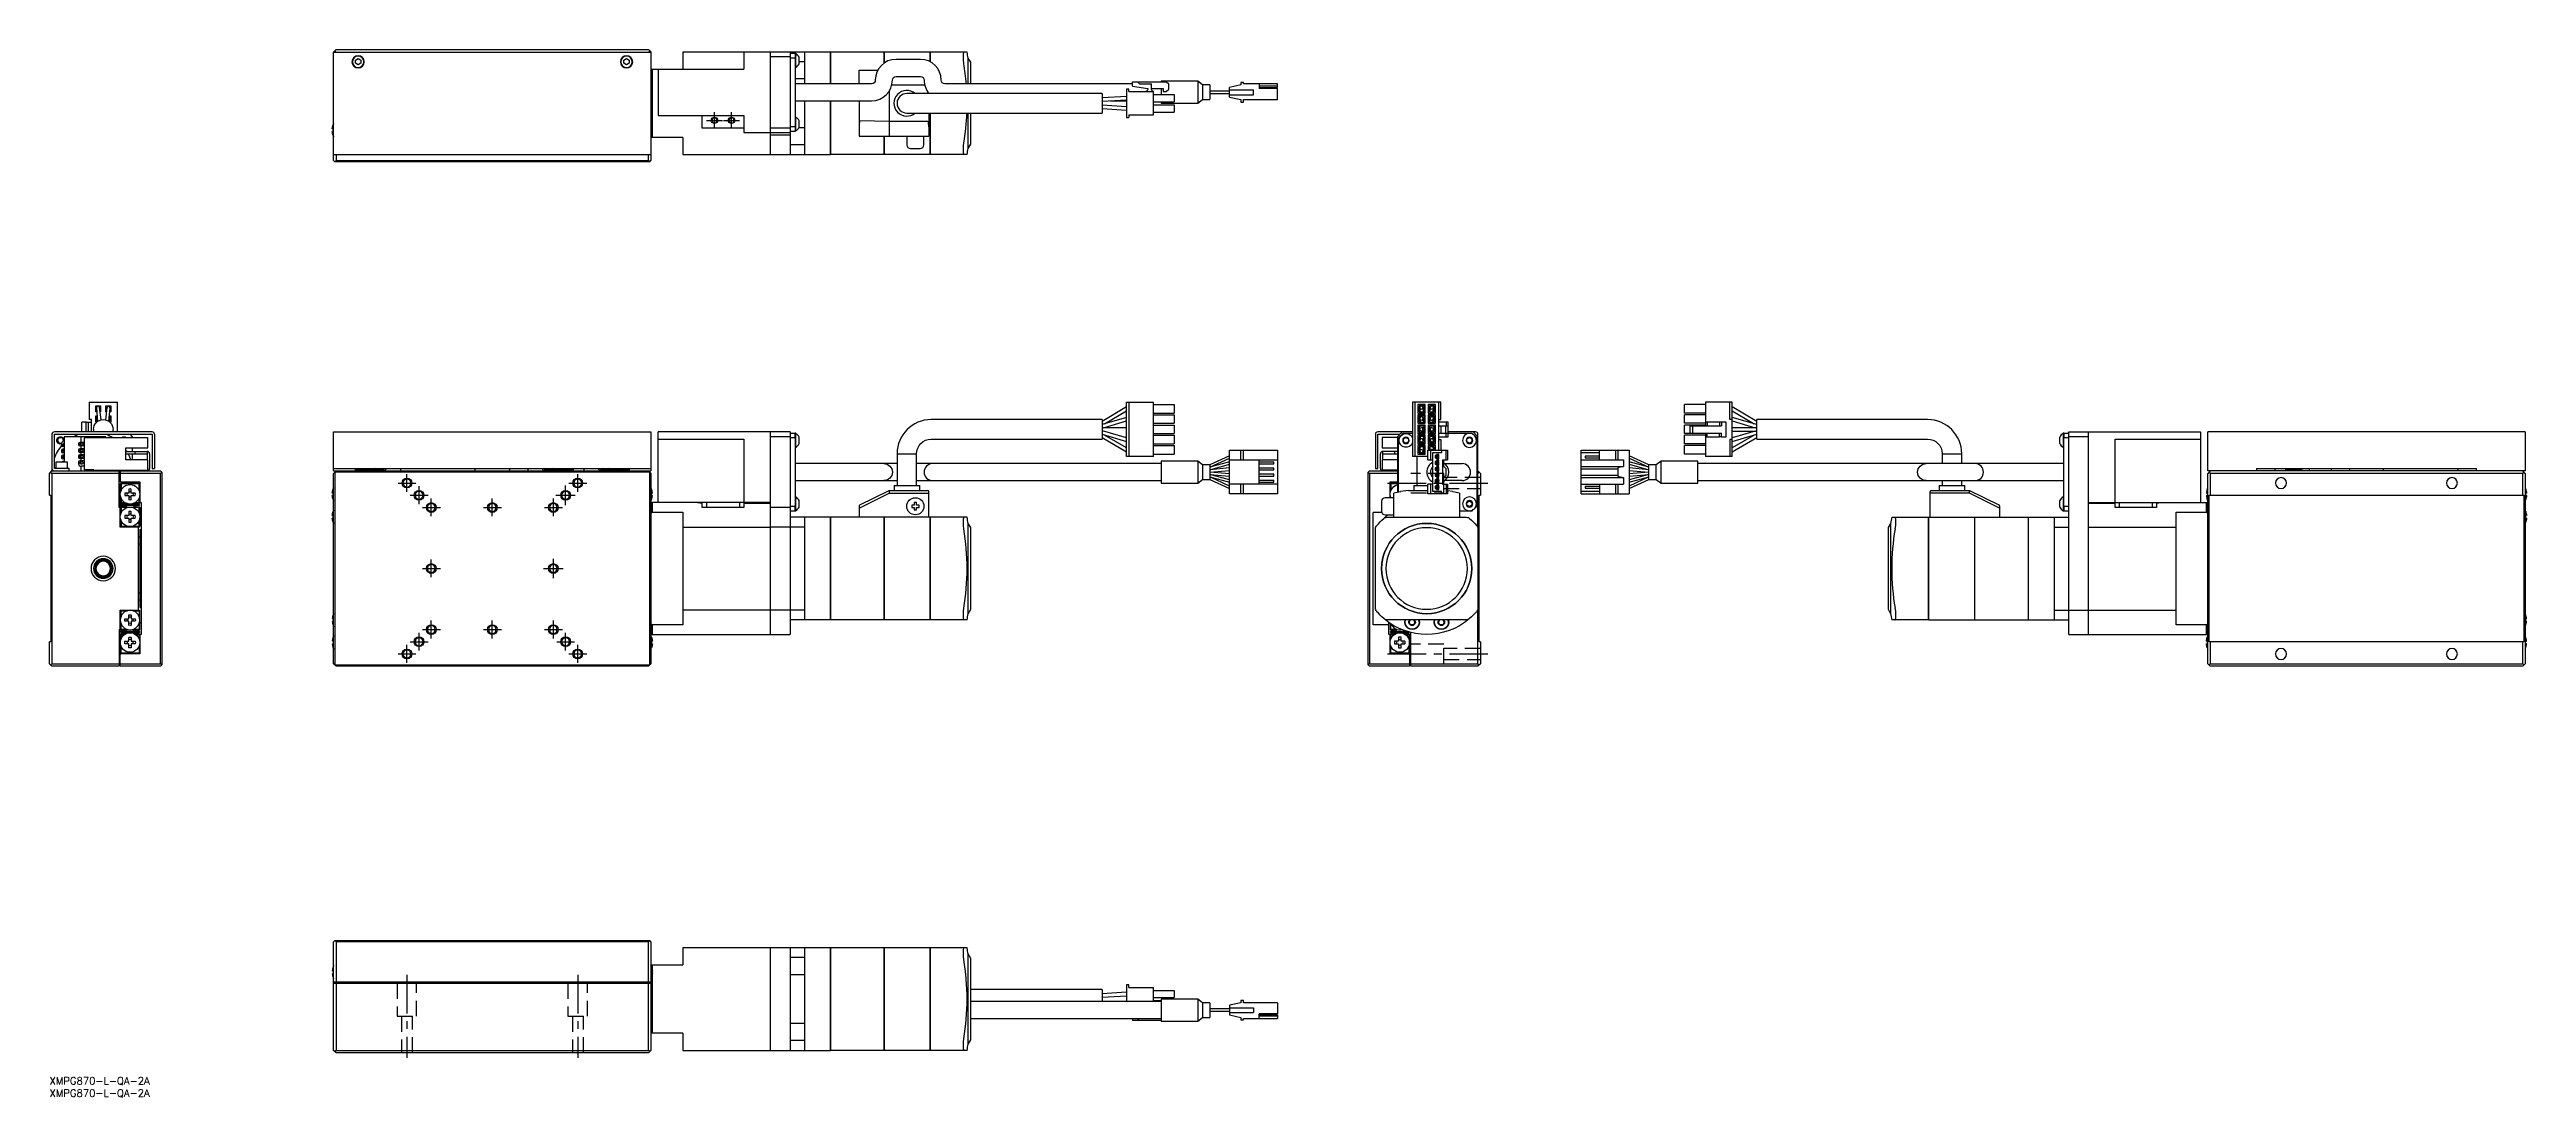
# Model space of a CAD drawing. Extents: x 0 to 1015, y -8 to 421.
import ezdxf

# ---------------------------------------------------------------- set-up
doc = ezdxf.new("R2010")
doc.units = 0
doc.header["$LTSCALE"] = 0.5
doc.linetypes.add('CENTER', pattern=[50.8, 31.75, -6.35, 6.35, -6.35])
doc.linetypes.add('DASHED', pattern=[19.05, 12.7, -6.35])
for name, color, linetype in [('MSM_CENTER', 1, 'CENTER'), ('MSM_CONTINUOUS', 7, 'CONTINUOUS'), ('MSM_DASHED', 4, 'DASHED'), ('MSM_NARROW', 5, 'CONTINUOUS'), ('MSM_PART_NUMBER', 7, 'CONTINUOUS')]:
    doc.layers.add(name, color=color, linetype=linetype)
doc.styles.get("Standard").update_dxf_attribs({"font": 'txt.shx', "height": 3, "bigfont": 'bigfont.shx'})

msp = doc.modelspace()

# ---------------------------------------------------------------- texts
at = {"layer": 'MSM_PART_NUMBER'}
for p in [(0, -3), (0, -8)]:
    msp.add_text('XMPG870-L-QA-2A', height=3, dxfattribs=at).set_placement(p)

# ---------------------------------------------------------------- linework, layer by layer
at = {"layer": 'MSM_CENTER'}
for p, q in [((269.1, 392), (275.7, 392)), ((272.4, 388.7), (272.4, 395.3)), ((276.1, 392), (282.7, 392)), ((279.4, 388.7), (279.4, 395.3)), ((146.4, 239.8), (146.4, 247.1)), ((216.4, 239.8), (216.4, 247.1)), ((142.8, 243.4), (150.1, 243.4)), ((147.8, 238.4), (155.1, 238.4)), ((151.4, 234.8), (151.4, 242.1)), ((152.8, 233.4), (160.1, 233.4)), ((156.4, 229.8), (156.4, 237.1)), ((177.8, 233.4), (185.1, 233.4)), ((181.4, 229.8), (181.4, 237.1)), ((202.8, 233.4), (210.1, 233.4)), ((206.4, 229.8), (206.4, 237.1)), ((207.4, 238.4), (215.4, 238.4)), ((211.4, 234.4), (211.4, 242.4)), ((212.8, 243.4), (220.1, 243.4)), ((548.1, 243.4), (589.2, 243.4)), ((152.8, 208.4), (160.1, 208.4)), ((156.4, 204.8), (156.4, 212.1)), ((202.4, 208.4), (210.4, 208.4)), ((206.4, 204.4), (206.4, 212.4)), ((152.8, 183.4), (160.1, 183.4)), ((156.4, 179.8), (156.4, 187.1)), ((177.8, 183.4), (185.1, 183.4)), ((181.4, 179.8), (181.4, 187.1)), ((202.8, 183.4), (210.1, 183.4)), ((206.4, 179.8), (206.4, 187.1)), ((142.8, 173.4), (150.1, 173.4)), ((146.4, 169.8), (146.4, 177.1)), ((147.8, 178.4), (155.1, 178.4)), ((151.4, 174.8), (151.4, 182.1)), ((207.8, 178.4), (215.1, 178.4)), ((211.4, 174.8), (211.4, 182.1)), ((212.8, 173.4), (220.1, 173.4)), ((216.4, 169.8), (216.4, 177.1)), ((548.1, 173.4), (589.2, 173.4)), ((146.4, 42), (146.4, 8)), ((216.4, 42), (216.4, 8))]:
    msp.add_line(p, q, dxfattribs=at)
at = {"layer": 'MSM_CONTINUOUS'}
for p, q in [((116.4, 420), (117.4, 421)), ((116.4, 420), (246.4, 420)), ((116.4, 375.5), (116.4, 420)), ((116.9, 420.5), (117.4, 420)), ((117.4, 421), (245.4, 421)), ((125.3, 416.7), (126.4, 417.3)), ((125.3, 415.4), (125.3, 416.7)), ((126.4, 417.3), (127.5, 416.7)), ((127.5, 416.7), (127.5, 415.4)), ((235.3, 416.7), (236.4, 417.3)), ((235.3, 415.4), (235.3, 416.7)), ((236.4, 417.3), (237.5, 416.7)), ((237.5, 416.7), (237.5, 415.4)), ((245.9, 420.5), (245.4, 421)), ((245.4, 420), (245.9, 420.5)), ((245.9, 420.5), (246.4, 420)), ((246.4, 420), (246.4, 375.5)), ((259.4, 420), (259.4, 413)), ((319.8, 420), (259.4, 420)), ((284.4, 420), (284.4, 413)), ((295.4, 378), (295.4, 420)), ((303.4, 418), (295.4, 418)), ((303.4, 420), (303.4, 378)), ((303.4, 419.5), (305.4, 419.5)), ((305.4, 417.5), (303.4, 417.5)), ((305.4, 419.5), (305.4, 387.5)), ((305.7, 419.4), (305.4, 419.4)), ((305.7, 413.7), (305.7, 419.4)), ((307.1, 415.2), (307.1, 417.9)), ((309.4, 407), (309.4, 420)), ((319.8, 420), (319.8, 407)), ((319.9, 420), (319.8, 420)), ((319.9, 420), (319.9, 407)), ((341.8, 420), (319.9, 420)), ((341.8, 420), (341.8, 415.4)), ((341.9, 420), (341.8, 420)), ((341.9, 420), (341.9, 415.4)), ((360.7, 420), (341.9, 420)), ((356.8, 417), (346.8, 417)), ((360.7, 420), (360.7, 416.1)), ((360.8, 420), (360.7, 420)), ((360.8, 420), (360.8, 416)), ((375.9, 420), (360.8, 420)), ((374.4, 416.6), (374.4, 419.5)), ((374.5, 415.3), (374.4, 416.6)), ((376.4, 407), (376.4, 417.5)), ((377.4, 415.8), (376.4, 417.5)), ((126.4, 414.7), (125.3, 415.4)), ((127.5, 415.4), (126.4, 414.7)), ((236.4, 414.7), (235.3, 415.4)), ((237.5, 415.4), (236.4, 414.7)), ((246.4, 413), (284.4, 413)), ((246.9, 413), (246.9, 389)), ((249.4, 413), (249.4, 394)), ((305.4, 413.7), (305.7, 413.7)), ((309.4, 409), (305.4, 409)), ((336.8, 407), (305.4, 407)), ((309.4, 416), (307.1, 416)), ((331.7, 412.5), (339.3, 412.5)), ((331.7, 407), (331.7, 412.5)), ((331.7, 407), (331.7, 408.1)), ((358.6, 406.4), (345, 406.4)), ((346.8, 410), (356.8, 410)), ((443.7, 407), (366.8, 407)), ((377.4, 407), (377.4, 415.8)), ((443.7, 406), (443.7, 407.8)), ((443.7, 407.8), (457.5, 407.8)), ((443.7, 406), (450, 405)), ((445.7, 407.8), (446.5, 407)), ((446.5, 407), (451.5, 407)), ((451.5, 404.6), (451.5, 407)), ((455.4, 408), (455.4, 407.8)), ((470.4, 408), (455.4, 408)), ((458.5, 406.8), (457.5, 407.8)), ((458.5, 404.8), (458.5, 406.8)), ((470.4, 408), (470.4, 399)), ((472.4, 406.5), (470.4, 408)), ((472.4, 406.5), (472.4, 400.5)), ((475.4, 406.5), (472.4, 406.5)), ((475.4, 406.5), (475.4, 400.5)), ((488.1, 406.5), (483.4, 405.5)), ((489.1, 407.5), (488.1, 407.5)), ((488.1, 407.5), (488.1, 406.5)), ((489.1, 407), (489.1, 407.5)), ((503.1, 407), (489.1, 407)), ((495.6, 407), (495.6, 405)), ((503.1, 406), (495.6, 406)), ((503.1, 405.5), (503.1, 407)), ((305.4, 400), (336.8, 400)), ((309.4, 378), (309.4, 400)), ((319.8, 400), (319.8, 378)), ((319.9, 400), (319.9, 378)), ((331.7, 400), (331.7, 385.5)), ((344, 404), (344, 385.5)), ((431.2, 403), (351.2, 403)), ((360.2, 403), (360.2, 403.2)), ((431.2, 403), (431.2, 395)), ((441.2, 401.8), (431.2, 401.2)), ((431.2, 399.8), (441.2, 400.4)), ((441.2, 397.6), (431.2, 398.2)), ((431.2, 396.8), (441.2, 396.2)), ((434.6, 400), (441.2, 400)), ((442.2, 404.8), (441.2, 404.8)), ((441.2, 404.8), (441.2, 393.2)), ((442.2, 403.8), (442.2, 404.8)), ((442.2, 403.8), (452.2, 403.8)), ((450, 405), (450, 404.6)), ((451.5, 405), (456.2, 405)), ((452.2, 394.2), (452.2, 403.8)), ((452.2, 402.6), (460.8, 402.6)), ((452.2, 399.6), (460.8, 399.6)), ((452.2, 398.4), (460.8, 398.4)), ((455.4, 405), (455.4, 402.6)), ((455.4, 399.6), (455.4, 399)), ((455.4, 399), (470.4, 399)), ((456.2, 405), (456.2, 403.8)), ((456.2, 403.8), (457.5, 403.8)), ((457.5, 403.8), (458.5, 404.8)), ((460.8, 402.6), (460.8, 399.6)), ((460.8, 398.4), (460.8, 395.4)), ((470.4, 399), (472.4, 400.5)), ((472.4, 400.5), (475.4, 400.5)), ((483.4, 404), (475.4, 404)), ((475.4, 403), (483.4, 403)), ((483.4, 401.5), (483.4, 405.5)), ((483.4, 404.5), (493.3, 404.5)), ((483.4, 402.5), (493.3, 402.5)), ((483.4, 401.5), (488.1, 400.5)), ((488.1, 400.5), (488.1, 399.5)), ((488.1, 399.5), (489.1, 399.5)), ((489.1, 399.5), (489.1, 400.5)), ((489.1, 400.5), (503.1, 400.5)), ((493.3, 402.5), (493.3, 404.5)), ((495.6, 405.5), (503.1, 405.5)), ((503.1, 405), (495.6, 405)), ((503.1, 400.5), (503.1, 405)), ((116.2, 388.5), (115.9, 388.5)), ((115.9, 387.5), (116.2, 387.5)), ((116.2, 390.2), (116.2, 390.2)), ((116.2, 387.5), (116.2, 388.5)), ((116.2, 385.8), (116.2, 385.9)), ((246.6, 390.2), (246.6, 390.2)), ((246.6, 388.5), (247, 388.5)), ((246.6, 387.5), (246.6, 388.5)), ((247, 387.5), (246.6, 387.5)), ((246.6, 385.8), (246.6, 385.9)), ((246.9, 388.5), (246.9, 387.5)), ((246.9, 387), (246.9, 385)), ((249.4, 394), (284.4, 394)), ((267.4, 388.8), (267.4, 394)), ((284.4, 388.8), (267.4, 388.8)), ((284.4, 394), (284.4, 387)), ((284.4, 387), (303.4, 387)), ((295.4, 389), (303.4, 389)), ((303.4, 386), (295.4, 386)), ((303.4, 389.5), (305.4, 389.5)), ((305.4, 387.5), (303.4, 387.5)), ((305.7, 393.4), (305.4, 393.4)), ((305.4, 387.7), (305.7, 387.7)), ((305.7, 387.7), (305.7, 393.4)), ((309.4, 389), (307, 389)), ((307.1, 389.2), (307.1, 391.9)), ((332, 392), (344, 391.7)), ((344, 391.7), (359.7, 391.7)), ((351.2, 395), (431.2, 395)), ((360.2, 395), (360.2, 385.5)), ((360.7, 395), (360.7, 378)), ((360.8, 395), (360.8, 378)), ((376.4, 380.5), (376.4, 395)), ((377.4, 382.3), (377.4, 395)), ((441.2, 393.2), (442.2, 393.2)), ((442.2, 394.2), (452.2, 394.2)), ((442.2, 394.2), (442.2, 393.2)), ((452.2, 395.4), (460.8, 395.4)), ((116.4, 378), (246.4, 378)), ((116.4, 375.5), (116.9, 375)), ((116.9, 375), (117.4, 375.5)), ((117.4, 378), (117.4, 375.5)), ((117.4, 375.5), (245.4, 375.5)), ((245.4, 375.5), (245.4, 378)), ((245.4, 375.5), (245.9, 375)), ((245.9, 375), (246.4, 375.5)), ((259.4, 385), (246.4, 385)), ((259.4, 385), (259.4, 378)), ((259.4, 378), (319.8, 378)), ((309.4, 382), (303.4, 382)), ((319.9, 378.1), (319.8, 378.1)), ((341.8, 378), (319.9, 378)), ((331.7, 385.5), (360.2, 385.5)), ((341.8, 385.5), (341.8, 378)), ((341.9, 378.1), (341.8, 378.1)), ((341.9, 385.5), (341.9, 378)), ((360.7, 378), (341.9, 378)), ((351.2, 385.5), (351.2, 382)), ((352.7, 380.5), (356.7, 380.5)), ((358.2, 382), (358.2, 385.5)), ((360.8, 378.1), (360.7, 378.1)), ((375.9, 378), (360.8, 378)), ((374.4, 381.5), (374.5, 382.8)), ((374.4, 378.5), (374.4, 381.5)), ((376.4, 380.5), (377.4, 382.3)), ((245.9, 375), (116.9, 375)), ((16.2, 276.5), (16.2, 269.5)), ((16.2, 276.5), (27.8, 276.5)), ((18.9, 275.1), (20.9, 275.1)), ((18.9, 272.6), (18.9, 275.1)), ((19.2, 274.3), (19.7, 268.7)), ((21.1, 269.3), (20.5, 274.4)), ((20.9, 275.1), (20.9, 272.6)), ((23.5, 274.4), (22.9, 269.3)), ((23.1, 275.1), (25.1, 275.1)), ((23.1, 272.6), (23.1, 275.1)), ((24.3, 268.7), (24.8, 274.3)), ((25.1, 275.1), (25.1, 272.6)), ((27.8, 264.4), (27.8, 276.5)), ((441.2, 274.6), (431.2, 268.7)), ((441.2, 276.5), (452.2, 276.5)), ((441.2, 254.3), (441.2, 276.5)), ((442.2, 276.5), (442.2, 254.3)), ((452.2, 254.3), (452.2, 276.5)), ((452.2, 275.6), (460.8, 275.6)), ((460.8, 275.6), (460.8, 272.1)), ((558.4, 276.5), (558.4, 254.3)), ((570, 276.5), (558.4, 276.5)), ((559.4, 254.3), (559.4, 276.5)), ((560.6, 275.6), (560.6, 272.1)), ((563.6, 275.6), (560.6, 275.6)), ((561.1, 275.1), (561.1, 272.6)), ((563.1, 275.1), (561.1, 275.1)), ((561.3, 274.3), (561.5, 272.6)), ((562.9, 272.6), (562.7, 274.4)), ((563.1, 272.6), (563.1, 275.1)), ((563.6, 272.1), (563.6, 275.6)), ((564.8, 275.6), (564.8, 272.1)), ((567.8, 275.6), (564.8, 275.6)), ((567.3, 275.1), (565.3, 275.1)), ((565.3, 275.1), (565.3, 272.6)), ((565.6, 274.4), (565.4, 272.6)), ((566.9, 275.1), (566.9, 274.7)), ((566.9, 272.6), (567, 274.3)), ((567.3, 272.6), (567.3, 275.1)), ((567.8, 272.1), (567.8, 275.6)), ((569, 276.5), (569, 256.9)), ((570, 269.5), (570, 276.5)), ((669.8, 272.1), (669.8, 275.6)), ((678.4, 275.6), (669.8, 275.6)), ((678.4, 276.5), (678.4, 266.9)), ((689.4, 276.5), (678.4, 276.5)), ((688.4, 269.5), (688.4, 276.5)), ((689.4, 254.3), (689.4, 276.5)), ((699.4, 268.7), (689.4, 274.6)), ((42, 264.4), (2, 264.4)), ((13.2, 264.4), (13.2, 268.4)), ((15, 268.4), (13.2, 268.4)), ((15, 264.4), (15, 268.4)), ((15, 268.4), (17.2, 268.4)), ((16, 264.4), (16, 268.4)), ((17.2, 269.5), (16.2, 269.5)), ((17.2, 264.4), (17.2, 269.5)), ((18, 265.4), (18, 264.4)), ((19.3, 272.6), (18.9, 272.6)), ((18.9, 270.9), (19.5, 270.9)), ((18.9, 268.4), (18.9, 270.9)), ((19.3, 268.4), (18.9, 268.4)), ((19.2, 269.8), (19.4, 268.5)), ((20.9, 272.6), (20.7, 272.6)), ((23.3, 272.6), (23.1, 272.6)), ((24.5, 270.9), (25.1, 270.9)), ((24.6, 268.5), (24.8, 269.8)), ((25.1, 272.6), (24.7, 272.6)), ((25.1, 268.4), (24.7, 268.4)), ((25.1, 270.9), (25.1, 268.4)), ((26, 264.4), (26, 265.4)), ((116.4, 264.4), (246.4, 264.4)), ((116.4, 248.4), (116.4, 264.4)), ((246.4, 264.4), (246.4, 248.4)), ((249.4, 235.4), (249.4, 264.4)), ((303.4, 264.4), (249.4, 264.4)), ((295.4, 181.4), (295.4, 264.4)), ((303.4, 264.4), (303.4, 181.4)), ((303.4, 263.9), (305.4, 263.9)), ((305.4, 263.9), (305.4, 231.9)), ((431.2, 269.4), (361.2, 269.4)), ((441.2, 270.3), (431.2, 267.4)), ((431.2, 269.4), (431.2, 261.4)), ((441.2, 266.1), (431.2, 266.1)), ((431.2, 264.7), (431.3, 264.7)), ((441.2, 261.9), (431.4, 264.8)), ((431.8, 266.1), (441.2, 268.9)), ((432.2, 267.7), (441.2, 273)), ((452.2, 272.1), (460.8, 272.1)), ((452.2, 271.4), (460.8, 271.4)), ((452.2, 267.9), (460.8, 267.9)), ((452.2, 267.2), (460.8, 267.2)), ((460.8, 271.4), (460.8, 267.9)), ((460.8, 267.2), (460.8, 263.7)), ((558.4, 264.4), (544.2, 264.4)), ((554.2, 264.4), (552.2, 262.4)), ((554.7, 263.9), (553.9, 263.2)), ((554.7, 263.9), (558.4, 263.9)), ((560.6, 272.1), (563.6, 272.1)), ((560.6, 271.4), (560.6, 267.9)), ((563.6, 271.4), (560.6, 271.4)), ((560.6, 267.9), (563.6, 267.9)), ((560.6, 267.2), (560.6, 263.7)), ((563.6, 267.2), (560.6, 267.2)), ((561.1, 272.6), (563.1, 272.6)), ((561.1, 270.9), (561.1, 268.4)), ((563.1, 270.9), (561.1, 270.9)), ((561.1, 268.4), (563.1, 268.4)), ((561.1, 266.7), (561.1, 264.2)), ((563.1, 266.7), (561.1, 266.7)), ((561.1, 264.2), (563.1, 264.2)), ((561.3, 269.8), (561.6, 268.4)), ((561.7, 270.9), (561.7, 270.5)), ((563.1, 266.1), (562, 266.1)), ((562, 264.7), (563.1, 264.7)), ((562, 264.3), (562, 264.2)), ((563, 268.4), (562.7, 270)), ((563.1, 273.4), (562.8, 273.3)), ((563.1, 268.4), (563.1, 270.9)), ((563.1, 264.2), (563.1, 266.7)), ((563.6, 267.9), (563.6, 271.4)), ((563.6, 263.7), (563.6, 267.2)), ((564.8, 272.1), (567.8, 272.1)), ((564.8, 271.4), (564.8, 267.9)), ((567.8, 271.4), (564.8, 271.4)), ((564.8, 267.9), (567.8, 267.9)), ((564.8, 267.2), (564.8, 263.7)), ((567.8, 267.2), (564.8, 267.2)), ((565.3, 272.6), (567.3, 272.6)), ((567.3, 270.9), (565.3, 270.9)), ((565.3, 270.9), (565.3, 268.4)), ((565.6, 270), (565.3, 268.4)), ((565.3, 268.4), (567.3, 268.4)), ((567.3, 266.7), (565.3, 266.7)), ((565.3, 266.7), (565.3, 264.2)), ((566.3, 266.1), (565.3, 266.1)), ((565.3, 264.7), (566.3, 264.7)), ((565.3, 264.2), (567.3, 264.2)), ((566.6, 270.5), (566.7, 270.9)), ((566.7, 270.5), (566.7, 270.8)), ((566.7, 268.4), (567, 269.8)), ((566.9, 272.8), (566.9, 272.6)), ((566.9, 270.9), (566.9, 270.3)), ((566.9, 269.1), (566.9, 268.4)), ((567.3, 268.4), (567.3, 270.9)), ((567.3, 264.2), (567.3, 266.7)), ((567.8, 267.9), (567.8, 271.4)), ((567.8, 263.7), (567.8, 267.2)), ((569, 269.5), (570, 269.5)), ((573, 268.4), (569, 268.4)), ((569, 266.9), (573, 266.9)), ((569, 263.9), (573, 263.9)), ((570, 266.9), (570, 263.9)), ((572, 263.9), (572, 266.9)), ((572.2, 268.4), (572.2, 266.9)), ((572.2, 262.4), (572.2, 263.9)), ((573, 262.4), (573, 268.4)), ((584.2, 264.4), (573, 264.4)), ((573, 263.9), (582.7, 263.9)), ((583.4, 263.2), (582.7, 263.9)), ((585.2, 262.4), (583.2, 264.4)), ((678.4, 272.1), (669.8, 272.1)), ((669.8, 267.9), (669.8, 271.4)), ((678.4, 271.4), (669.8, 271.4)), ((678.4, 267.9), (669.8, 267.9)), ((669.8, 263.7), (669.8, 267.2)), ((678.4, 267.2), (669.8, 267.2)), ((672.1, 263.9), (672.1, 266.9)), ((672.1, 266.9), (673.1, 266.9)), ((672.1, 263.9), (673.1, 263.9)), ((673.1, 266.9), (673.1, 263.9)), ((673.1, 266.9), (684.9, 266.9)), ((673.1, 263.9), (684.9, 263.9)), ((684.1, 268.4), (678.4, 268.4)), ((678.4, 263.9), (678.4, 254.3)), ((679.1, 268.4), (679.1, 266.9)), ((679.1, 262.4), (679.1, 263.9)), ((684.1, 268.4), (684.1, 266.9)), ((684.9, 268.4), (684.1, 268.4)), ((684.1, 262.4), (684.1, 263.9)), ((686.9, 268.4), (684.9, 268.4)), ((684.9, 268.4), (684.9, 266.9)), ((684.9, 262.4), (684.9, 263.9)), ((686.9, 262.4), (686.9, 268.4)), ((689.4, 269.5), (688.4, 269.5)), ((689.4, 273), (698.4, 267.7)), ((699.4, 267.4), (689.4, 270.3)), ((689.4, 268.9), (698.8, 266.1)), ((699.4, 266.1), (689.4, 266.1)), ((689.4, 264.7), (699.4, 264.7)), ((698.8, 264.7), (689.4, 261.9)), ((699.4, 261.4), (699.4, 269.4)), ((769.4, 269.4), (699.4, 269.4)), ((825.2, 263.9), (827.2, 263.9)), ((825.2, 231.9), (825.2, 263.9)), ((827.2, 264.4), (881.2, 264.4)), ((827.2, 181.4), (827.2, 264.4)), ((835.2, 264.4), (835.2, 181.4)), ((881.2, 264.4), (881.2, 235.4)), ((884.2, 248.4), (884.2, 264.4)), ((1014.2, 264.4), (884.2, 264.4)), ((1014.2, 264.4), (1014.2, 248.4)), ((1, 263.4), (1, 248.4)), ((2, 263.4), (42, 263.4)), ((2, 249.4), (2, 263.4)), ((4.9, 259.6), (4.9, 258.9)), ((4.9, 256.8), (4.9, 256.3)), ((4.9, 254.3), (4.9, 253.8)), ((6, 258.4), (5.4, 258.4)), ((6, 257.3), (5.4, 257.3)), ((6, 255.8), (5.4, 255.8)), ((6, 254.8), (5.4, 254.8)), ((5.9, 260.6), (6, 260.6)), ((6, 262.4), (6, 252)), ((23, 262.4), (6, 262.4)), ((11.9, 259.6), (11.9, 259.1)), ((11.9, 257), (11.9, 256.5)), ((11.9, 254.5), (11.9, 254)), ((14.3, 260.1), (12.4, 260.1)), ((14.3, 258.6), (12.4, 258.6)), ((14.3, 257.5), (12.4, 257.5)), ((14.3, 256), (12.4, 256)), ((14.3, 255), (12.4, 255)), ((13, 260.1), (13, 262.4)), ((13, 258.8), (13, 259.8)), ((13, 257.5), (13, 258.6)), ((13, 256.3), (13, 257.3)), ((13, 255), (13, 256)), ((13, 253.8), (13, 254.8)), ((14.3, 248.9), (14.3, 261.9)), ((18.1, 261.9), (14.3, 261.9)), ((16, 262.4), (16, 261.9)), ((18.1, 262.1), (40.3, 262.1)), ((18.1, 262.1), (18.1, 261.9)), ((23, 262.1), (23, 262.4)), ((31.3, 257.9), (40.3, 257.9)), ((31.3, 252.9), (31.3, 257.9)), ((31.3, 256.4), (40, 256.4)), ((31.3, 255.4), (40, 255.4)), ((34, 262.4), (33, 263.4)), ((34, 262.1), (34, 262.4)), ((34, 256.4), (34, 257.9)), ((34, 252.9), (34, 255.4)), ((35, 256.4), (35, 255.4)), ((40, 256.4), (40, 252.9)), ((40.3, 257.9), (40.3, 262.1)), ((41, 255.4), (41, 249.4)), ((42, 263.4), (42, 249.4)), ((43, 263.4), (43, 249.4)), ((249.4, 261.4), (284.4, 261.4)), ((284.4, 261.4), (284.4, 235.4)), ((303.4, 262.4), (295.4, 262.4)), ((305.4, 261.9), (303.4, 261.9)), ((305.4, 261.9), (305.4, 263.8)), ((305.7, 263.8), (305.4, 263.8)), ((305.4, 258.1), (305.7, 258.1)), ((305.7, 258.1), (305.7, 263.8)), ((307.1, 259.6), (307.1, 262.3)), ((347.2, 255.4), (355.2, 255.4)), ((347.2, 255.4), (347.2, 242.4)), ((355.2, 242.4), (355.2, 255.4)), ((361.2, 261.4), (431.2, 261.4)), ((431.2, 263.4), (441.2, 260.5)), ((431.2, 262.1), (441.2, 256.2)), ((441.2, 257.8), (432.2, 263.1)), ((452.2, 254.3), (441.2, 254.3)), ((452.2, 263.7), (460.8, 263.7)), ((452.2, 263), (460.8, 263)), ((452.2, 259.5), (460.8, 259.5)), ((452.2, 258.8), (460.8, 258.8)), ((452.2, 255.3), (460.8, 255.3)), ((460.8, 263), (460.8, 259.5)), ((460.8, 258.8), (460.8, 255.3)), ((483.4, 254.6), (475.4, 250.9)), ((483.4, 256.9), (503.1, 256.9)), ((483.4, 239), (483.4, 256.9)), ((488.1, 252.9), (488.1, 256.9)), ((489.1, 252.9), (489.1, 256.9)), ((503.1, 256.9), (503.1, 239)), ((543.2, 263.4), (543.2, 249.4)), ((544.2, 263.4), (553.2, 263.4)), ((544.2, 249.4), (544.2, 263.4)), ((545.2, 249.4), (545.2, 255.4)), ((545.9, 262.1), (545.9, 257.9)), ((552.2, 262.1), (545.9, 262.1)), ((545.9, 257.9), (552.2, 257.9)), ((552.2, 256.4), (546.2, 256.4)), ((546.2, 252.9), (546.2, 256.4)), ((546.2, 255.4), (552.2, 255.4)), ((551.2, 255.4), (551.2, 256.4)), ((552.2, 262.4), (552.2, 239.7)), ((553.4, 262.7), (552.7, 261.9)), ((552.7, 239.8), (552.7, 261.9)), ((554.7, 261.5), (555.7, 262.1)), ((554.7, 260.3), (554.7, 261.5)), ((555.7, 259.8), (554.7, 260.3)), ((555.7, 262.1), (556.7, 261.5)), ((556.7, 260.3), (555.7, 259.8)), ((556.7, 261.5), (556.7, 260.3)), ((564.7, 254.3), (558.4, 254.3)), ((560.2, 254.3), (560.2, 242.4)), ((560.6, 263.7), (563.6, 263.7)), ((560.6, 263), (560.6, 259.5)), ((563.6, 263), (560.6, 263)), ((560.6, 259.5), (563.6, 259.5)), ((560.6, 258.8), (560.6, 255.3)), ((563.6, 258.8), (560.6, 258.8)), ((560.6, 255.3), (563.6, 255.3)), ((561.1, 262.5), (561.1, 260)), ((563.1, 262.5), (561.1, 262.5)), ((561.1, 260), (563.1, 260)), ((561.1, 258.3), (561.1, 255.8)), ((563.1, 258.3), (561.1, 258.3)), ((561.1, 255.8), (563.1, 255.8)), ((561.6, 262.5), (561.3, 261.1)), ((561.5, 258.3), (561.3, 256.6)), ((561.7, 260.3), (561.7, 260)), ((562.7, 260.8), (563, 262.5)), ((562.7, 256.4), (562.9, 258.3)), ((563.1, 260), (563.1, 262.5)), ((563.1, 255.8), (563.1, 258.3)), ((563.6, 259.5), (563.6, 263)), ((563.6, 255.3), (563.6, 258.8)), ((564.7, 252.9), (564.7, 256.9)), ((564.7, 256.9), (572.7, 256.9)), ((564.8, 263.7), (567.8, 263.7)), ((564.8, 263), (564.8, 259.5)), ((567.8, 263), (564.8, 263)), ((564.8, 259.5), (567.8, 259.5)), ((564.8, 258.8), (564.8, 256.9)), ((567.8, 258.8), (564.8, 258.8)), ((567.3, 262.5), (565.3, 262.5)), ((565.3, 262.5), (565.3, 260)), ((565.3, 262.5), (565.6, 260.8)), ((565.3, 260), (567.3, 260)), ((567.3, 258.3), (565.3, 258.3)), ((565.3, 258.3), (565.3, 256.9)), ((565.4, 258.3), (565.6, 256.9)), ((565.7, 256.9), (565.7, 252.9)), ((566.7, 260), (566.6, 260.3)), ((567, 261.1), (566.7, 262.5)), ((566.7, 239.9), (566.7, 255.9)), ((566.7, 255.9), (570.2, 255.9)), ((567, 256.9), (566.9, 258.3)), ((567.3, 260), (567.3, 262.5)), ((567.3, 256.9), (567.3, 258.3)), ((568.2, 254.7), (567.7, 254.7)), ((567.7, 254.7), (567.7, 253.7)), ((568, 254.3), (567.7, 254.3)), ((567.8, 259.5), (567.8, 263)), ((567.8, 256.9), (567.8, 258.8)), ((568.2, 255.1), (568.2, 254.7)), ((569.2, 255.1), (568.2, 255.1)), ((568.2, 253.7), (568.2, 253.3)), ((569, 262.4), (573, 262.4)), ((569, 261.3), (570, 261.3)), ((569, 255.1), (569, 254.6)), ((569.2, 253.3), (569.2, 255.1)), ((569.2, 254.3), (569.2, 254.3)), ((570, 261.3), (570, 256.9)), ((570.2, 256.9), (570.2, 255.9)), ((572.2, 252.9), (572.2, 256.9)), ((572.7, 256.9), (572.7, 252.9)), ((580.7, 261.5), (581.7, 262.1)), ((580.7, 260.3), (580.7, 261.5)), ((581.7, 259.8), (580.7, 260.3)), ((581.7, 262.1), (582.7, 261.5)), ((582.7, 260.3), (581.7, 259.8)), ((582.7, 261.5), (582.7, 260.3)), ((584.7, 261.9), (583.9, 262.7)), ((584.7, 261.9), (584.7, 233.9)), ((585.2, 225.4), (585.2, 263.4)), ((627.5, 239), (627.5, 256.9)), ((627.5, 256.9), (647.2, 256.9)), ((627.5, 255.9), (635, 255.9)), ((629.1, 254.5), (629.1, 253.8)), ((635, 254.5), (629.1, 254.5)), ((629.1, 253.8), (635, 253.8)), ((635, 252.9), (635, 256.9)), ((641.5, 256.9), (641.5, 252.9)), ((642.5, 256.9), (642.5, 252.9)), ((647.2, 256.9), (647.2, 239)), ((655.2, 250.9), (647.2, 254.6)), ((678.4, 263.7), (669.8, 263.7)), ((669.8, 259.5), (669.8, 263)), ((678.4, 263), (669.8, 263)), ((678.4, 259.5), (669.8, 259.5)), ((678.4, 258.8), (669.8, 258.8)), ((669.8, 255.3), (669.8, 258.8)), ((678.4, 255.3), (669.8, 255.3)), ((678.4, 262.4), (684.1, 262.4)), ((689.4, 254.3), (678.4, 254.3)), ((684.9, 262.4), (684.1, 262.4)), ((684.9, 262.4), (686.9, 262.4)), ((688.4, 261.3), (688.4, 254.3)), ((689.4, 261.3), (688.4, 261.3)), ((689.4, 260.5), (699.4, 263.4)), ((698.4, 263.1), (689.4, 257.8)), ((689.4, 256.2), (699.4, 262.1)), ((699.4, 261.4), (769.4, 261.4)), ((775.4, 255.4), (783.4, 255.4)), ((775.4, 255.4), (775.4, 251.4)), ((783.4, 251.4), (783.4, 255.4)), ((823.5, 262.3), (823.5, 259.6)), ((824.9, 263.8), (824.9, 258.1)), ((825.2, 263.8), (824.9, 263.8)), ((824.9, 258.1), (825.2, 258.1)), ((825.2, 263.8), (825.2, 261.9)), ((827.2, 261.9), (825.2, 261.9)), ((835.2, 262.4), (827.2, 262.4)), ((846.2, 261.4), (881.2, 261.4)), ((846.2, 235.4), (846.2, 261.4)), ((0, 247.4), (1, 248.4)), ((0, 238.4), (0, 247.4)), ((1, 247.4), (0.5, 247.9)), ((1, 248.4), (28.5, 248.4)), ((28.5, 247.4), (1, 247.4)), ((1, 247.4), (1, 169.4)), ((8, 249.4), (2, 249.4)), ((2.6, 252), (2.6, 249.4)), ((7.3, 252), (2.6, 252)), ((6, 253.3), (5.4, 253.3)), ((6, 252.2), (5.4, 252.2)), ((7.3, 249.4), (7.3, 252)), ((8, 248.4), (8, 249.4)), ((11.9, 252), (11.9, 251.3)), ((14.3, 253.5), (12.4, 253.5)), ((14.3, 252.5), (12.4, 252.5)), ((14.3, 250.3), (12.9, 250.3)), ((13, 252.5), (13, 253.5)), ((13, 251.2), (13, 252.2)), ((13, 248.4), (13, 250.3)), ((18.1, 248.9), (14.3, 248.9)), ((16, 248.9), (16, 248.4)), ((18.1, 248.9), (18.1, 248.7)), ((18.1, 248.7), (40.3, 248.7)), ((23, 248.4), (23, 248.7)), ((27, 248.4), (27, 248.7)), ((28.5, 233.4), (28.5, 248.4)), ((29, 248.4), (45.5, 248.4)), ((29, 248.4), (29, 243.9)), ((45.5, 247.4), (29, 247.4)), ((29, 243.9), (37, 243.9)), ((30.9, 248.4), (31.4, 248.7)), ((40.3, 252.9), (31.3, 252.9)), ((31.5, 243.9), (32, 243.4)), ((31.6, 248.7), (32.1, 248.4)), ((34, 248.4), (34, 248.7)), ((34, 243.4), (34.5, 243.9)), ((35, 248.4), (35, 248.7)), ((37, 243.9), (37, 235.4)), ((40.3, 248.7), (40.3, 252.9)), ((42, 249.4), (43, 249.4)), ((46, 247.9), (45.5, 248.4)), ((45.5, 247.4), (46, 247.9)), ((45.5, 169.4), (45.5, 247.4)), ((46, 247.9), (46, 168.9)), ((116.4, 249.4), (246.4, 249.4)), ((116.4, 248.4), (246.4, 248.4)), ((116.4, 247.4), (116.9, 247.9)), ((116.4, 169.4), (116.4, 247.4)), ((116.9, 247.9), (117.4, 248.4)), ((116.9, 247.9), (116.9, 168.9)), ((245.9, 247.9), (116.9, 247.9)), ((125.3, 248.7), (125.3, 249.4)), ((137.1, 248.7), (125.3, 248.7)), ((131.6, 249.4), (131.6, 248.7)), ((131.9, 248.4), (131.9, 248.7)), ((143.9, 248.4), (143.9, 249.4)), ((174.4, 248.4), (174.4, 249.4)), ((188.4, 249.4), (188.4, 248.4)), ((195.9, 249.4), (195.9, 248.4)), ((214.5, 248.7), (202.7, 248.7)), ((207.9, 248.7), (207.9, 248.4)), ((208.2, 248.7), (208.2, 249.4)), ((214.5, 249.4), (214.5, 248.7)), ((218.9, 249.4), (218.9, 248.4)), ((237.5, 248.7), (225.7, 248.7)), ((230.9, 248.7), (230.9, 248.4)), ((231.2, 248.7), (231.2, 249.4)), ((237.5, 249.4), (237.5, 248.7)), ((245.4, 248.4), (246.4, 247.4)), ((245.9, 168.9), (245.9, 247.9)), ((246.4, 247.4), (246.4, 169.4)), ((347.2, 251.4), (305.4, 251.4)), ((305.4, 244.4), (347.2, 244.4)), ((455.4, 251.4), (355.2, 251.4)), ((355.2, 244.4), (455.4, 244.4)), ((455.4, 252.4), (455.4, 243.4)), ((470.4, 252.4), (455.4, 252.4)), ((470.4, 252.4), (470.4, 243.4)), ((472.4, 250.9), (470.4, 252.4)), ((470.4, 243.4), (472.4, 244.9)), ((472.4, 250.9), (472.4, 244.9)), ((475.4, 250.9), (472.4, 250.9)), ((472.4, 244.9), (475.4, 244.9)), ((475.4, 249.9), (483.4, 253.6)), ((483.4, 252.1), (475.4, 249.9)), ((475.4, 248.9), (483.4, 251.1)), ((475.4, 250.9), (475.4, 244.9)), ((483.4, 249.6), (475.4, 248.9)), ((475.4, 247.9), (483.4, 248.6)), ((483.4, 247.2), (475.4, 247.9)), ((483.4, 244.8), (475.4, 246.9)), ((475.4, 246.9), (483.4, 246.2)), ((483.4, 242.2), (475.4, 245.9)), ((475.4, 245.9), (483.4, 243.8)), ((475.4, 244.9), (483.4, 241.2)), ((483.4, 252.9), (503.1, 252.9)), ((495.6, 242.9), (495.6, 252.9)), ((501.5, 252), (495.6, 252)), ((495.6, 251.3), (501.5, 251.3)), ((501.5, 249.5), (495.6, 249.5)), ((495.6, 248.8), (501.5, 248.8)), ((501.5, 247), (495.6, 247)), ((495.6, 246.3), (501.5, 246.3)), ((501.5, 244.5), (495.6, 244.5)), ((495.6, 243.8), (501.5, 243.8)), ((501.5, 251.3), (501.5, 252)), ((501.5, 248.8), (501.5, 249.5)), ((501.5, 246.3), (501.5, 247)), ((501.5, 243.8), (501.5, 244.5)), ((540.7, 248.4), (540.2, 247.9)), ((540.2, 168.9), (540.2, 247.9)), ((540.2, 247.9), (540.7, 247.4)), ((540.7, 248.4), (552.2, 248.4)), ((540.7, 247.4), (540.7, 169.4)), ((552.2, 247.4), (540.7, 247.4)), ((543.2, 249.4), (544.2, 249.4)), ((552.2, 252.9), (545.9, 252.9)), ((545.9, 252.9), (545.9, 248.7)), ((552.2, 248.7), (545.9, 248.7)), ((549.2, 243.9), (552.2, 243.9)), ((549.2, 237.4), (549.2, 243.9)), ((551.2, 248.7), (551.2, 248.4)), ((551.7, 243.9), (552.2, 243.4)), ((564.7, 252.9), (566.7, 252.9)), ((567.7, 253.7), (568.2, 253.7)), ((568.2, 252.2), (567.7, 252.2)), ((567.7, 252.2), (567.7, 251.2)), ((567.7, 251.2), (568.2, 251.2)), ((567.7, 249.7), (567.7, 248.7)), ((568.2, 249.7), (567.7, 249.7)), ((567.7, 248.7), (568.2, 248.7)), ((568.2, 247.2), (567.7, 247.2)), ((567.7, 247.2), (567.7, 246.2)), ((567.7, 246.2), (568.2, 246.2)), ((568.2, 244.7), (567.7, 244.7)), ((567.7, 244.7), (567.7, 243.7)), ((567.7, 243.7), (568.2, 243.7)), ((568.2, 253.3), (569.2, 253.3)), ((569.2, 252.6), (568.2, 252.6)), ((568.2, 252.6), (568.2, 252.2)), ((568.2, 251.2), (568.2, 250.8)), ((568.2, 250.8), (569.2, 250.8)), ((569.2, 250.1), (568.2, 250.1)), ((568.2, 250.1), (568.2, 249.7)), ((568.2, 248.7), (568.2, 248.3)), ((568.2, 248.4), (568.2, 248.3)), ((568.2, 248.3), (569.2, 248.3)), ((569.2, 247.6), (568.2, 247.6)), ((568.2, 247.6), (568.2, 247.4)), ((568.2, 247.6), (568.2, 247.2)), ((568.2, 246.2), (568.2, 245.8)), ((568.2, 245.8), (569.2, 245.8)), ((569.2, 245.1), (568.2, 245.1)), ((568.2, 245.1), (568.2, 244.7)), ((568.2, 243.7), (568.2, 243.3)), ((569.2, 250.8), (569.2, 252.6)), ((569.2, 248.3), (569.2, 250.1)), ((569.2, 249.3), (569.2, 249.4)), ((569.2, 248.3), (569.2, 248.4)), ((569.2, 245.8), (569.2, 247.6)), ((569.2, 247.4), (569.2, 247.6)), ((569.2, 246.4), (569.2, 246.6)), ((569.2, 243.3), (569.2, 245.1)), ((570.7, 252.9), (570.7, 242.9)), ((570.7, 252.9), (572.7, 252.9)), ((571.2, 250.2), (571.2, 252.9)), ((572.2, 249.2), (571.2, 250.2)), ((571.2, 245.7), (572.2, 246.7)), ((571.2, 242.9), (571.2, 245.7)), ((571.5, 251.4), (578.7, 251.4)), ((578.7, 244.4), (571.5, 244.4)), ((572.2, 246.7), (572.2, 249.2)), ((585.2, 248.4), (586.2, 247.4)), ((585.7, 247.9), (585.2, 247.4)), ((586.2, 247.4), (586.2, 238.4)), ((627.5, 252.9), (644.8, 252.9)), ((627.5, 250.2), (644.8, 250.2)), ((627.5, 249.2), (642.5, 249.2)), ((627.5, 246.7), (642.5, 246.7)), ((627.5, 245.7), (644.8, 245.7)), ((644.8, 250.2), (642.5, 249.7)), ((642.5, 249.7), (642.5, 246.2)), ((642.5, 246.2), (644.8, 245.7)), ((644.8, 252.9), (644.8, 250.2)), ((644.8, 245.7), (644.8, 242.9)), ((647.2, 253.6), (655.2, 249.9)), ((655.2, 249.9), (647.2, 252.1)), ((647.2, 251.1), (655.2, 248.9)), ((655.2, 248.9), (647.2, 249.6)), ((647.2, 248.6), (655.2, 247.9)), ((655.2, 247.9), (647.2, 247.2)), ((647.2, 246.2), (655.2, 246.9)), ((655.2, 246.9), (647.2, 244.8)), ((655.2, 245.9), (647.2, 242.2)), ((647.2, 243.8), (655.2, 245.9)), ((647.2, 241.2), (655.2, 244.9)), ((655.2, 244.9), (655.2, 250.9)), ((658.2, 250.9), (655.2, 250.9)), ((655.2, 244.9), (658.2, 244.9)), ((660.2, 252.4), (658.2, 250.9)), ((658.2, 244.9), (658.2, 250.9)), ((658.2, 244.9), (660.2, 243.4)), ((660.2, 243.4), (660.2, 252.4)), ((675.2, 252.4), (660.2, 252.4)), ((675.2, 243.4), (675.2, 252.4)), ((825.2, 251.4), (675.2, 251.4)), ((675.2, 244.4), (825.2, 244.4)), ((775.4, 244.4), (775.4, 242.4)), ((783.4, 242.4), (783.4, 244.4)), ((1014.2, 248.4), (884.2, 248.4)), ((885.2, 248.4), (884.2, 247.4)), ((884.2, 169.4), (884.2, 247.4)), ((884.7, 247.9), (885.2, 247.4)), ((885.2, 247.4), (885.2, 238.4)), ((1013.2, 247.4), (885.2, 247.4)), ((904.2, 249.4), (904.2, 248.4)), ((904.2, 249.4), (994.2, 249.4)), ((911.7, 249.4), (911.7, 248.4)), ((916.1, 248.7), (916.1, 249.4)), ((916.1, 248.9), (916.8, 248.9)), ((922.7, 248.7), (916.1, 248.7)), ((916.8, 248.9), (916.8, 249.4)), ((922.4, 249.4), (922.4, 248.7)), ((922.7, 248.4), (922.7, 249.4)), ((925.7, 249.4), (925.7, 248.4)), ((934.7, 249.4), (934.7, 248.4)), ((942.2, 249.4), (942.2, 248.4)), ((956.2, 248.4), (956.2, 249.4)), ((986.7, 248.4), (986.7, 249.4)), ((994.2, 248.4), (994.2, 249.4)), ((1014.2, 247.4), (1013.2, 248.4)), ((1013.2, 247.4), (1013.7, 247.9)), ((1013.2, 238.4), (1013.2, 247.4)), ((1014.2, 247.4), (1014.2, 169.4)), ((0, 238.4), (0.5, 238.4)), ((0.5, 238.4), (0.5, 178.4)), ((29, 233.4), (28.5, 233.4)), ((29, 243.1), (29.2, 243.3)), ((29, 235.4), (29, 243.1)), ((29.2, 235.3), (29, 235.4)), ((29, 233.4), (29.2, 233.6)), ((29, 225.4), (29, 233.4)), ((29.3, 243.4), (29.2, 243.3)), ((29.2, 243.3), (29.3, 243.1)), ((29.3, 235.4), (29.2, 235.3)), ((29.2, 235.3), (29.3, 235.1)), ((29.2, 234.6), (29.2, 234.2)), ((36.8, 234.6), (29.2, 234.6)), ((36.8, 234.2), (29.2, 234.2)), ((29.3, 233.7), (29.2, 233.6)), ((29.2, 233.6), (29.3, 233.4)), ((29.3, 243.4), (36.7, 243.4)), ((29.3, 243.1), (29.3, 240.3)), ((36.7, 243.1), (29.3, 243.1)), ((29.3, 237.2), (29.3, 235.4)), ((29.3, 235.4), (30.8, 235.4)), ((31.4, 235.1), (29.3, 235.1)), ((29.3, 233.7), (31.5, 233.7)), ((31.8, 233.4), (29.3, 233.4)), ((29.3, 233.4), (29.3, 231.1)), ((32.5, 239.3), (30.9, 239.3)), ((30.9, 238.3), (32.5, 238.3)), ((31.5, 235.1), (31.1, 234.6)), ((31.9, 233.4), (31.1, 234.2)), ((31.1, 234.2), (31.9, 233.4)), ((31.8, 233.4), (31.5, 233.7)), ((31.8, 233.4), (31.8, 233.4)), ((32.5, 240.9), (32.5, 239.3)), ((32.5, 238.3), (32.5, 236.6)), ((33.5, 239.3), (33.5, 240.9)), ((35.1, 239.3), (33.5, 239.3)), ((33.5, 236.6), (33.5, 238.3)), ((33.5, 238.3), (35.1, 238.3)), ((34.1, 233.4), (34.9, 234.2)), ((34.5, 233.7), (34.2, 233.4)), ((34.2, 233.4), (34.2, 233.4)), ((36.7, 233.4), (34.2, 233.4)), ((34.4, 235), (34.9, 234.6)), ((34.9, 234.6), (34.5, 235.1)), ((34.5, 233.7), (36.7, 233.7)), ((36.7, 235.1), (34.6, 235.1)), ((35.2, 235.4), (36.7, 235.4)), ((35.5, 234.6), (35.5, 235.1)), ((35.5, 233.7), (35.5, 234.2)), ((37, 243.1), (36.7, 243.4)), ((36.7, 243.1), (36.9, 243.3)), ((36.7, 240.3), (36.7, 243.1)), ((36.7, 235.4), (36.7, 237.2)), ((36.9, 235.3), (36.7, 235.4)), ((36.7, 235.1), (37, 235.4)), ((37, 233.4), (36.7, 233.7)), ((36.7, 233.4), (36.9, 233.6)), ((36.7, 231.1), (36.7, 233.4)), ((36.8, 234.2), (36.8, 234.6)), ((37, 235.4), (37.5, 235.4)), ((37, 233.4), (37, 225.7)), ((37.5, 235.4), (37.5, 181.4)), ((116.2, 239.3), (115.9, 239.3)), ((115.9, 238.3), (116.2, 238.3)), ((116.2, 240.9), (116.2, 241)), ((116.2, 238.3), (116.2, 239.3)), ((116.2, 236.6), (116.2, 236.6)), ((246.9, 235.4), (246.4, 234.9)), ((246.6, 240.9), (246.6, 241)), ((246.6, 239.3), (247, 239.3)), ((246.6, 238.3), (246.6, 239.3)), ((247, 238.3), (246.6, 238.3)), ((246.6, 236.6), (246.6, 236.6)), ((246.9, 235.4), (246.9, 231.5)), ((295.4, 235.4), (246.9, 235.4)), ((265.4, 235.4), (267.4, 235.2)), ((267.4, 233.4), (267.4, 235.2)), ((284.4, 233.4), (267.4, 233.4)), ((269.2, 235.4), (269.2, 233.4)), ((282.6, 235.4), (282.6, 233.4)), ((284.4, 235.2), (284.4, 233.4)), ((284.4, 235.2), (295.4, 235.2)), ((303.4, 233.4), (295.4, 233.4)), ((303.4, 233.9), (305.4, 233.9)), ((305.7, 237.8), (305.4, 237.8)), ((305.4, 232.1), (305.4, 233.9)), ((305.7, 232.1), (305.7, 237.8)), ((307.1, 233.6), (307.1, 236.3)), ((331.7, 233.1), (344, 239.3)), ((331.7, 234.1), (331.7, 229.4)), ((332, 234.5), (344, 240.4)), ((344, 240.4), (344, 239.3)), ((344, 240.4), (359.7, 240.4)), ((344, 239.3), (360.2, 239.3)), ((346, 242.4), (356.5, 242.4)), ((346, 242.4), (346, 240.4)), ((353.2, 234.4), (353.2, 233.4)), ((354.2, 234.4), (353.2, 234.4)), ((353.2, 233.4), (354.2, 233.4)), ((354.2, 235.4), (354.2, 234.4)), ((355.2, 235.4), (354.2, 235.4)), ((354.2, 233.4), (354.2, 232.4)), ((355.2, 234.4), (355.2, 235.4)), ((356.2, 234.4), (355.2, 234.4)), ((355.2, 233.4), (356.2, 233.4)), ((355.2, 232.4), (355.2, 233.4)), ((356.2, 233.4), (356.2, 234.4)), ((356.5, 240.4), (356.5, 242.4)), ((360.2, 229.4), (360.2, 239.9)), ((455.4, 243.4), (470.4, 243.4)), ((503.1, 242.9), (483.4, 242.9)), ((503.1, 239), (483.4, 239)), ((488.1, 239), (488.1, 242.9)), ((489.1, 239), (489.1, 242.9)), ((545.7, 235.9), (545.7, 231.9)), ((550.7, 237.4), (547.2, 237.4)), ((549.2, 243.1), (549.3, 243.3)), ((549.5, 243.4), (549.3, 243.3)), ((549.3, 243.3), (549.5, 243.1)), ((549.5, 243.4), (552.2, 243.4)), ((549.5, 243.1), (549.5, 240.3)), ((552.2, 243.1), (549.5, 243.1)), ((550.7, 229.4), (550.7, 239.3)), ((556.8, 240.4), (553.5, 239.9)), ((556.8, 240.4), (564.7, 240.4)), ((558.9, 242.4), (564.7, 242.4)), ((558.9, 242.4), (558.9, 240.4)), ((564.7, 239), (564.7, 242.9)), ((566.7, 242.9), (564.7, 242.9)), ((572.7, 239), (564.7, 239)), ((565.7, 242.9), (565.7, 239)), ((570.2, 239.9), (566.7, 239.9)), ((567.7, 242.2), (567.7, 241.2)), ((568.2, 242.2), (567.7, 242.2)), ((567.7, 241.2), (568.2, 241.2)), ((568.2, 243.3), (569.2, 243.3)), ((569.2, 242.6), (568.2, 242.6)), ((568.2, 242.6), (568.2, 242.2)), ((568.2, 241.2), (568.2, 240.8)), ((568.2, 240.8), (569.2, 240.8)), ((569.2, 240.8), (569.2, 242.6)), ((570.2, 239), (570.2, 239.9)), ((570.7, 242.9), (572.7, 242.9)), ((572.2, 242.9), (572.2, 239)), ((572.7, 242.9), (572.7, 239)), ((574.8, 239.9), (572.7, 240.3)), ((577.7, 229.4), (577.7, 239.3)), ((580.7, 235.5), (581.7, 236.1)), ((580.7, 234.3), (580.7, 235.5)), ((581.7, 233.8), (580.7, 234.3)), ((581.7, 236.1), (582.7, 235.5)), ((582.7, 234.3), (581.7, 233.8)), ((582.7, 235.5), (582.7, 234.3)), ((583.9, 233.2), (584.7, 233.9)), ((585.7, 238.4), (586.2, 238.4)), ((585.7, 178.4), (585.7, 238.4)), ((627.5, 242.9), (644.8, 242.9)), ((635, 239.9), (627.5, 239.9)), ((627.5, 239), (647.2, 239)), ((629.1, 242), (629.1, 241.3)), ((635, 242), (629.1, 242)), ((629.1, 241.3), (635, 241.3)), ((635, 242.9), (635, 239)), ((641.5, 242.9), (641.5, 239)), ((642.5, 242.9), (642.5, 239)), ((660.2, 243.4), (675.2, 243.4)), ((770.4, 229.4), (770.4, 239.9)), ((786.6, 239.3), (770.4, 239.3)), ((770.9, 240.4), (786.6, 240.4)), ((774.1, 242.4), (784.6, 242.4)), ((774.1, 242.4), (774.1, 240.4)), ((784.6, 240.4), (784.6, 242.4)), ((786.6, 239.3), (786.6, 240.4)), ((786.6, 240.4), (798.6, 234.5)), ((798.9, 233.1), (786.6, 239.3)), ((798.9, 234.1), (798.9, 229.4)), ((823.5, 236.3), (823.5, 233.6)), ((824.9, 237.8), (824.9, 232.1)), ((825.2, 237.8), (824.9, 237.8)), ((825.2, 233.9), (825.2, 232.1)), ((825.2, 233.9), (827.2, 233.9)), ((835.2, 235.4), (883.7, 235.4)), ((835.2, 235.2), (846.2, 235.2)), ((846.2, 233.4), (846.2, 235.2)), ((863.2, 233.4), (846.2, 233.4)), ((848, 233.4), (848, 235.4)), ((861.4, 235.4), (861.4, 233.4)), ((863.2, 235.2), (865.2, 235.4)), ((863.2, 235.2), (863.2, 233.4)), ((883.6, 239.3), (884, 239.3)), ((884, 238.3), (883.6, 238.3)), ((883.7, 231.5), (883.7, 235.4)), ((884.2, 234.9), (883.7, 235.4)), ((884, 241), (884, 240.9)), ((884, 239.3), (884, 238.3)), ((884, 236.6), (884, 236.6)), ((884.7, 238.4), (1013.7, 238.4)), ((884.7, 178.4), (884.7, 238.4)), ((1013.7, 238.4), (1013.7, 178.4)), ((1014.4, 241), (1014.4, 240.9)), ((1014.7, 239.3), (1014.4, 239.3)), ((1014.4, 239.3), (1014.4, 238.3)), ((1014.4, 238.3), (1014.7, 238.3)), ((1014.4, 236.6), (1014.4, 236.6)), ((29.3, 225.4), (29, 225.7)), ((36.7, 225.4), (29, 225.4)), ((29.3, 225.7), (29.2, 225.6)), ((29.3, 228), (29.3, 225.7)), ((29.3, 225.7), (31.9, 225.7)), ((32.5, 230.1), (30.9, 230.1)), ((30.9, 229.1), (32.5, 229.1)), ((32.5, 231.7), (32.5, 230.1)), ((32.5, 229.1), (32.5, 227.4)), ((33.5, 230.1), (33.5, 231.7)), ((35.1, 230.1), (33.5, 230.1)), ((33.5, 227.4), (33.5, 229.1)), ((33.5, 229.1), (35.1, 229.1)), ((34.1, 225.7), (36.7, 225.7)), ((36.5, 191.4), (36.5, 225.4)), ((36.7, 225.7), (36.7, 228)), ((36.9, 225.6), (36.7, 225.7)), ((36.7, 225.4), (37, 225.7)), ((37.5, 230.9), (37, 231.4)), ((37, 224.4), (37.5, 224.4)), ((37, 224.4), (37, 192.4)), ((116.2, 230.1), (115.9, 230.1)), ((115.9, 229.1), (116.2, 229.1)), ((116.2, 231.7), (116.2, 231.8)), ((116.2, 229.1), (116.2, 230.1)), ((116.2, 227.4), (116.2, 227.4)), ((246.9, 231.5), (246.4, 230.9)), ((246.9, 231.5), (259.4, 231.5)), ((259.4, 231.5), (259.4, 185.3)), ((259.4, 225.4), (295.4, 225.4)), ((303.4, 225.4), (295.4, 225.4)), ((305.4, 231.9), (303.4, 231.9)), ((319.8, 229.4), (303.4, 229.4)), ((309.4, 225.4), (303.4, 225.4)), ((305.4, 232.1), (305.7, 232.1)), ((309.4, 187.4), (309.4, 229.4)), ((319.8, 229.4), (319.8, 187.4)), ((319.9, 229.4), (319.8, 229.4)), ((319.9, 229.4), (319.9, 187.4)), ((360.7, 229.4), (319.9, 229.4)), ((341.8, 229.4), (341.8, 187.4)), ((341.9, 229.4), (341.8, 229.4)), ((341.9, 229.4), (341.9, 187.4)), ((354.2, 232.4), (355.2, 232.4)), ((360.7, 229.4), (360.7, 187.4)), ((360.8, 229.4), (360.7, 229.4)), ((360.8, 229.4), (360.8, 187.4)), ((375.9, 229.4), (360.8, 229.4)), ((374.4, 226), (374.4, 228.9)), ((374.5, 224.7), (374.4, 226)), ((376.4, 189.9), (376.4, 226.9)), ((377.4, 225.2), (376.4, 226.9)), ((377.4, 191.7), (377.4, 225.2)), ((545.8, 231.4), (542.2, 231.4)), ((542.2, 185.4), (542.2, 231.4)), ((543.3, 225.5), (543.2, 225.4)), ((543.2, 192.2), (543.2, 224.7)), ((548.2, 230.4), (547, 229.3)), ((547.2, 230.4), (550.7, 230.4)), ((547.9, 229.4), (580.4, 229.4)), ((582.7, 231.9), (577.7, 231.9)), ((582.7, 231.9), (583.4, 232.7)), ((585.2, 224.7), (585.2, 192.2)), ((754.2, 226.9), (753.2, 225.2)), ((753.2, 225.2), (753.2, 191.7)), ((754.2, 226.9), (754.2, 189.9)), ((754.7, 229.4), (769.8, 229.4)), ((756.2, 226), (756, 224.7)), ((756.2, 228.9), (756.2, 226)), ((769.8, 187.4), (769.8, 229.4)), ((769.8, 229.4), (769.9, 229.4)), ((769.9, 229.4), (810.7, 229.4)), ((769.9, 187.4), (769.9, 229.4)), ((788.7, 187.4), (788.7, 229.4)), ((788.7, 229.4), (788.8, 229.4)), ((788.8, 187.4), (788.8, 229.4)), ((810.7, 187.4), (810.7, 229.4)), ((810.7, 229.4), (810.8, 229.4)), ((810.8, 229.4), (827.2, 229.4)), ((810.8, 187.4), (810.8, 229.4)), ((821.2, 229.4), (821.2, 187.4)), ((821.2, 225.4), (827.2, 225.4)), ((824.9, 232.1), (825.2, 232.1)), ((827.2, 231.9), (825.2, 231.9)), ((835.2, 225.4), (871.2, 225.4)), ((871.2, 185.3), (871.2, 231.5)), ((871.2, 231.5), (883.7, 231.5)), ((884.2, 230.9), (883.7, 231.5)), ((1014.4, 231.8), (1014.4, 231.7)), ((1014.7, 230.1), (1014.4, 230.1)), ((1014.4, 230.1), (1014.4, 229.1)), ((1014.4, 229.1), (1014.7, 229.1)), ((1014.4, 227.4), (1014.4, 227.4)), ((36.5, 221.4), (37, 221.4)), ((37, 218.4), (36.5, 218.4)), ((36.5, 198.4), (37, 198.4)), ((37, 195.4), (36.5, 195.4)), ((28.5, 183.4), (28.5, 168.4)), ((28.5, 183.4), (29, 183.4)), ((29.3, 191.4), (29, 191.1)), ((29, 191.4), (36.7, 191.4)), ((29, 183.4), (29, 191.4)), ((29, 183.4), (29.3, 183.1)), ((29.3, 191.1), (29.2, 191.3)), ((29.2, 183.3), (29.3, 183.4)), ((29.3, 188.8), (29.3, 191.1)), ((29.3, 191.1), (31.9, 191.1)), ((29.3, 183.4), (29.3, 185.7)), ((31.8, 183.4), (29.3, 183.4)), ((29.3, 183.1), (31.5, 183.1)), ((30.9, 187.8), (32.5, 187.8)), ((32.5, 186.8), (30.9, 186.8)), ((31.9, 183.4), (31.1, 182.6)), ((31.9, 183.4), (31.1, 182.6)), ((31.8, 183.4), (31.5, 183.1)), ((32.5, 187.8), (32.5, 189.4)), ((32.5, 185.1), (32.5, 186.8)), ((33.5, 189.4), (33.5, 187.8)), ((33.5, 187.8), (35.1, 187.8)), ((33.5, 186.8), (33.5, 185.1)), ((35.1, 186.8), (33.5, 186.8)), ((34.1, 191.1), (36.7, 191.1)), ((34.9, 182.6), (34.1, 183.4)), ((36.7, 183.4), (34.2, 183.4)), ((34.2, 183.4), (34.2, 183.4)), ((34.5, 183.1), (34.2, 183.4)), ((34.5, 183.1), (36.7, 183.1)), ((36.7, 191.4), (37, 191.1)), ((36.9, 191.3), (36.7, 191.1)), ((36.7, 191.1), (36.7, 188.8)), ((36.7, 185.7), (36.7, 183.4)), ((36.7, 183.4), (36.9, 183.3)), ((37, 183.4), (36.7, 183.1)), ((37, 192.4), (37.5, 192.4)), ((37, 183.4), (37, 191.1)), ((115.9, 187.8), (116.2, 187.8)), ((116.2, 186.8), (115.9, 186.8)), ((116.2, 189.5), (116.2, 189.4)), ((116.2, 187.8), (116.2, 186.8)), ((116.2, 185.1), (116.2, 185.1)), ((246.4, 185.9), (246.9, 185.3)), ((246.9, 185.3), (246.9, 181.4)), ((259.4, 185.3), (246.9, 185.3)), ((309.4, 191.4), (259.4, 191.4)), ((319.8, 187.4), (303.4, 187.4)), ((319.9, 187.5), (319.8, 187.5)), ((341.8, 187.4), (319.9, 187.4)), ((341.9, 187.5), (341.8, 187.5)), ((360.7, 187.4), (341.9, 187.4)), ((360.8, 187.5), (360.7, 187.5)), ((375.9, 187.4), (360.8, 187.4)), ((374.4, 190.9), (374.5, 192.2)), ((374.4, 187.9), (374.4, 190.9)), ((376.4, 189.9), (377.4, 191.7)), ((548.7, 185.4), (542.2, 185.4)), ((580.4, 187.4), (547.9, 187.4)), ((548.7, 181.4), (548.7, 186.3)), ((549.2, 186), (549.2, 183.4)), ((549.2, 183.4), (549.5, 183.1)), ((549.3, 183.3), (549.5, 183.4)), ((549.5, 183.4), (549.5, 185.7)), ((552, 183.4), (549.5, 183.4)), ((549.5, 183.1), (551.7, 183.1)), ((552.1, 183.4), (551.3, 182.6)), ((552, 183.4), (551.7, 183.1)), ((555, 182.6), (554.4, 183.3)), ((555.1, 182.6), (554.5, 183.2)), ((554.7, 183.1), (554.6, 183.2)), ((554.7, 183.1), (554.7, 183.1)), ((557, 186.4), (557.6, 187.4)), ((557.6, 185.4), (557, 186.4)), ((558.8, 185.4), (557.6, 185.4)), ((558.8, 187.4), (559.3, 186.4)), ((559.3, 186.4), (558.8, 185.4)), ((569, 186.4), (569.6, 187.4)), ((569.6, 185.4), (569, 186.4)), ((570.8, 185.4), (569.6, 185.4)), ((570.8, 187.4), (571.3, 186.4)), ((571.3, 186.4), (570.8, 185.4)), ((585.2, 169.4), (585.2, 191.4)), ((753.2, 191.7), (754.2, 189.9)), ((769.8, 187.4), (754.7, 187.4)), ((756, 192.2), (756.2, 190.9)), ((756.2, 190.9), (756.2, 187.9)), ((769.8, 187.5), (769.9, 187.5)), ((769.9, 187.4), (788.7, 187.4)), ((788.7, 187.5), (788.8, 187.5)), ((788.8, 187.4), (810.7, 187.4)), ((810.7, 187.5), (810.8, 187.5)), ((810.8, 187.4), (827.2, 187.4)), ((821.2, 191.4), (871.2, 191.4)), ((883.7, 185.3), (871.2, 185.3)), ((883.7, 185.3), (884.2, 185.9)), ((883.7, 181.4), (883.7, 185.3)), ((1014.4, 189.4), (1014.4, 189.5)), ((1014.4, 187.8), (1014.7, 187.8)), ((1014.4, 186.8), (1014.4, 187.8)), ((1014.7, 186.8), (1014.4, 186.8)), ((1014.4, 185.1), (1014.4, 185.1)), ((0, 169.4), (0, 178.4)), ((0.5, 178.4), (0, 178.4)), ((29.3, 181.7), (29, 181.4)), ((29, 181.4), (29, 173.7)), ((29, 173.7), (29.3, 173.4)), ((37, 173.4), (29, 173.4)), ((29, 168.4), (29, 173.4)), ((36.8, 182.6), (29.2, 182.6)), ((29.2, 182.2), (29.2, 182.6)), ((36.8, 182.2), (29.2, 182.2)), ((29.3, 181.4), (29.2, 181.6)), ((29.2, 173.6), (29.3, 173.7)), ((31.4, 181.7), (29.3, 181.7)), ((29.3, 179.6), (29.3, 181.4)), ((29.3, 181.4), (30.8, 181.4)), ((29.3, 173.7), (29.3, 176.5)), ((36.7, 173.7), (29.3, 173.7)), ((30.9, 178.6), (32.5, 178.6)), ((32.5, 177.6), (30.9, 177.6)), ((31.1, 182.2), (31.5, 181.8)), ((32.5, 178.6), (32.5, 180.2)), ((32.5, 175.9), (32.5, 177.6)), ((33.5, 180.2), (33.5, 178.6)), ((33.5, 178.6), (35.1, 178.6)), ((33.5, 177.6), (33.5, 175.9)), ((35.1, 177.6), (33.5, 177.6)), ((34.4, 181.8), (34.9, 182.2)), ((34.5, 181.8), (34.9, 182.2)), ((36.7, 181.7), (34.6, 181.7)), ((35.2, 181.4), (36.7, 181.4)), ((36.7, 181.7), (37, 181.4)), ((36.9, 181.6), (36.7, 181.4)), ((36.7, 181.4), (36.7, 179.6)), ((36.7, 176.5), (36.7, 173.7)), ((36.7, 173.7), (36.9, 173.6)), ((37, 173.7), (36.7, 173.4)), ((36.8, 182.6), (36.8, 182.2)), ((37, 181.4), (37, 173.4)), ((37.5, 181.4), (37, 181.4)), ((115.9, 178.6), (116.2, 178.6)), ((116.2, 177.6), (115.9, 177.6)), ((116.2, 180.3), (116.2, 180.2)), ((116.2, 178.6), (116.2, 177.6)), ((116.2, 175.9), (116.2, 175.9)), ((246.4, 181.9), (246.9, 181.4)), ((246.6, 180.3), (246.6, 180.2)), ((247, 178.6), (246.6, 178.6)), ((246.6, 178.6), (246.6, 177.6)), ((246.6, 177.6), (247, 177.6)), ((246.6, 175.9), (246.6, 175.9)), ((246.9, 181.4), (303.4, 181.4)), ((549.2, 181.4), (548.7, 181.4)), ((549.5, 181.7), (549.2, 181.4)), ((549.2, 173.4), (549.2, 181.4)), ((549.2, 173.7), (549.5, 173.4)), ((557.2, 173.4), (549.2, 173.4)), ((549.5, 181.4), (549.3, 181.6)), ((549.3, 173.6), (549.5, 173.7)), ((549.4, 182.2), (549.4, 182.6)), ((549.4, 182.6), (556.2, 182.6)), ((549.4, 182.2), (557, 182.2)), ((551.5, 181.7), (549.5, 181.7)), ((549.5, 181.4), (551, 181.4)), ((549.5, 179.6), (549.5, 181.4)), ((549.5, 173.7), (549.5, 176.5)), ((556.9, 173.7), (549.5, 173.7)), ((552.7, 178.6), (551, 178.6)), ((551, 177.6), (552.7, 177.6)), ((551.3, 182.2), (551.7, 181.8)), ((551.3, 182.2), (551.7, 181.8)), ((552.7, 180.2), (552.7, 178.6)), ((552.7, 177.6), (552.7, 175.9)), ((553.7, 178.6), (553.7, 180.2)), ((555.3, 178.6), (553.7, 178.6)), ((553.7, 177.6), (555.3, 177.6)), ((553.7, 175.9), (553.7, 177.6)), ((554.7, 181.8), (555.1, 182.2)), ((556.9, 181.7), (554.8, 181.7)), ((555.4, 181.4), (556.9, 181.4)), ((556.9, 181.7), (557.2, 181.4)), ((557, 181.6), (556.9, 181.4)), ((556.9, 181.4), (556.9, 179.6)), ((556.9, 176.5), (556.9, 173.7)), ((556.9, 173.7), (557, 173.6)), ((557.2, 173.7), (556.9, 173.4)), ((557, 182.4), (557, 182.2)), ((557.2, 173.7), (557.2, 181.4)), ((557.2, 173.4), (557.2, 168.4)), ((557.7, 168.4), (557.7, 182.2)), ((586.2, 178.4), (585.7, 178.4)), ((586.2, 178.4), (586.2, 169.4)), ((827.2, 181.4), (883.7, 181.4)), ((884, 178.6), (883.6, 178.6)), ((883.6, 177.6), (884, 177.6)), ((883.7, 181.4), (884.2, 181.9)), ((884, 180.2), (884, 180.3)), ((884, 177.6), (884, 178.6)), ((884, 175.9), (884, 175.9)), ((1013.7, 178.4), (884.7, 178.4)), ((885.2, 178.4), (885.2, 169.4)), ((1013.2, 169.4), (1013.2, 178.4)), ((1014.4, 180.2), (1014.4, 180.3)), ((1014.4, 178.6), (1014.7, 178.6)), ((1014.4, 177.6), (1014.4, 178.6)), ((1014.7, 177.6), (1014.4, 177.6)), ((1014.4, 175.9), (1014.4, 175.9)), ((0, 169.4), (1, 168.4)), ((0.5, 168.9), (1, 169.4)), ((1, 169.4), (28.5, 169.4)), ((28.5, 168.4), (1, 168.4)), ((29, 169.4), (45.5, 169.4)), ((45.5, 168.4), (29, 168.4)), ((46, 168.9), (45.5, 169.4)), ((45.5, 168.4), (46, 168.9)), ((117.4, 168.4), (116.4, 169.4)), ((116.9, 168.9), (245.9, 168.9)), ((245.4, 168.4), (117.4, 168.4)), ((246.4, 169.4), (245.4, 168.4)), ((540.7, 169.4), (540.2, 168.9)), ((540.2, 168.9), (540.7, 168.4)), ((540.7, 169.4), (557.2, 169.4)), ((557.2, 168.4), (540.7, 168.4)), ((557.7, 169.4), (585.2, 169.4)), ((585.2, 168.4), (557.7, 168.4)), ((586.2, 169.4), (585.2, 168.4)), ((585.2, 169.4), (585.7, 168.9)), ((884.2, 169.4), (885.2, 168.4)), ((884.7, 168.9), (885.2, 169.4)), ((885.2, 169.4), (1013.2, 169.4)), ((1013.2, 168.4), (885.2, 168.4)), ((1013.2, 169.4), (1013.7, 168.9)), ((1013.2, 168.4), (1014.2, 169.4)), ((116.9, 56), (116.4, 55.5)), ((116.4, 11), (116.4, 55.5)), ((117.4, 55.5), (116.9, 56)), ((116.9, 56), (245.9, 56)), ((117.4, 55.5), (117.4, 39)), ((245.4, 55.5), (117.4, 55.5)), ((245.9, 56), (245.4, 55.5)), ((245.4, 39), (245.4, 55.5)), ((246.4, 55.5), (245.9, 56)), ((246.4, 55.5), (246.4, 11)), ((259.4, 53), (259.4, 46)), ((319.8, 53), (259.4, 53)), ((295.4, 11), (295.4, 53)), ((303.4, 53), (303.4, 11)), ((309.4, 11), (309.4, 53)), ((319.8, 53), (319.8, 11)), ((319.9, 52.9), (319.8, 52.9)), ((319.9, 53), (319.9, 11)), ((341.8, 53), (319.9, 53)), ((341.8, 53), (341.8, 11)), ((341.9, 52.9), (341.8, 52.9)), ((341.9, 53), (341.9, 11)), ((360.7, 53), (341.9, 53)), ((360.7, 53), (360.7, 11)), ((360.8, 52.9), (360.7, 52.9)), ((360.8, 53), (360.8, 11)), ((375.9, 53), (360.8, 53)), ((374.4, 49.5), (374.4, 52.5)), ((115.9, 43.5), (116.2, 43.5)), ((116.2, 42.5), (115.9, 42.5)), ((116.2, 45.2), (116.2, 45.1)), ((116.2, 43.5), (116.2, 42.5)), ((116.2, 40.9), (116.2, 40.8)), ((246.4, 46), (259.4, 46)), ((246.6, 45.2), (246.6, 45.1)), ((247, 43.5), (246.6, 43.5)), ((246.6, 43.5), (246.6, 42.5)), ((246.6, 42.5), (247, 42.5)), ((246.6, 40.9), (246.6, 40.8)), ((246.9, 46), (246.9, 44)), ((246.9, 43.5), (246.9, 42.5)), ((246.9, 42), (246.9, 18)), ((309.4, 49), (303.4, 49)), ((309.4, 42), (303.4, 42)), ((374.5, 48.2), (374.4, 49.5)), ((376.4, 13.5), (376.4, 50.5)), ((377.4, 48.7), (376.4, 50.5)), ((377.4, 15.3), (377.4, 48.7)), ((246.4, 39), (116.4, 39)), ((116.4, 38.5), (246.4, 38.5)), ((117.4, 38.5), (117.4, 11)), ((245.4, 11), (245.4, 38.5)), ((431.2, 36), (377.4, 36)), ((455.4, 31), (377.4, 31)), ((431.2, 36), (431.2, 31)), ((441.2, 34.8), (431.2, 34.2)), ((431.2, 32.8), (441.2, 33.4)), ((434.6, 31), (431.2, 31.2)), ((441.2, 37.8), (441.2, 31)), ((442.2, 37.8), (441.2, 37.8)), ((442.2, 36.8), (442.2, 37.8)), ((442.2, 36.8), (452.2, 36.8)), ((452.2, 31), (452.2, 36.8)), ((452.2, 35.6), (460.8, 35.6)), ((452.2, 32.6), (460.8, 32.6)), ((452.2, 31.4), (455.4, 31.4)), ((455.4, 32), (455.4, 23)), ((470.4, 32), (455.4, 32)), ((460.8, 35.6), (460.8, 32.6)), ((470.4, 32), (470.4, 23)), ((472.4, 30.5), (470.4, 32)), ((472.4, 30.5), (472.4, 24.5)), ((475.4, 30.5), (472.4, 30.5)), ((475.4, 30.5), (475.4, 24.5)), ((488.1, 30.5), (483.4, 29.5)), ((488.1, 31.5), (488.1, 30.5)), ((489.1, 31.5), (488.1, 31.5)), ((489.1, 30.5), (489.1, 31.5)), ((503.1, 30.5), (489.1, 30.5)), ((503.1, 30.5), (503.1, 26)), ((309.4, 22), (303.4, 22)), ((377.4, 24), (455.4, 24)), ((443.7, 24), (443.7, 23.2)), ((455.4, 23.2), (443.7, 23.2)), ((445.7, 23.2), (446.5, 24)), ((455.4, 23), (470.4, 23)), ((470.4, 23), (472.4, 24.5)), ((472.4, 24.5), (475.4, 24.5)), ((483.4, 28), (475.4, 28)), ((475.4, 27), (483.4, 27)), ((483.4, 29.5), (483.4, 25.5)), ((483.4, 28.5), (493.3, 28.5)), ((483.4, 26.5), (493.3, 26.5)), ((483.4, 25.5), (488.1, 24.5)), ((488.1, 24.5), (488.1, 23.5)), ((488.1, 23.5), (489.1, 23.5)), ((489.1, 24), (503.1, 24)), ((489.1, 23.5), (489.1, 24)), ((493.3, 28.5), (493.3, 26.5)), ((503.1, 26), (495.6, 26)), ((495.6, 24), (495.6, 26)), ((503.1, 25.5), (495.6, 25.5)), ((503.1, 25), (495.6, 25)), ((503.1, 25.5), (503.1, 24)), ((117.4, 10), (116.4, 11)), ((117.4, 11), (116.9, 10.5)), ((117.4, 11), (245.4, 11)), ((245.9, 10.5), (245.4, 11)), ((245.9, 10.5), (245.4, 10)), ((246.4, 11), (245.9, 10.5)), ((259.4, 18), (246.4, 18)), ((259.4, 18), (259.4, 11)), ((259.4, 11), (319.8, 11)), ((309.4, 15), (303.4, 15)), ((319.9, 11), (319.8, 11)), ((341.8, 11), (319.9, 11)), ((341.9, 11), (341.8, 11)), ((360.7, 11), (341.9, 11)), ((360.8, 11), (360.7, 11)), ((375.9, 11), (360.8, 11)), ((374.4, 14.5), (374.5, 15.8)), ((374.4, 11.5), (374.4, 14.5)), ((376.4, 13.5), (377.4, 15.3)), ((245.4, 10), (117.4, 10))]:
    msp.add_line(p, q, dxfattribs=at)
at = {"layer": 'MSM_CONTINUOUS', "extrusion": (0, 0, -1)}
for centre, radius in [((-126.4, 416), 2.5), ((-126.4, 416), 2.35), ((-236.4, 416), 2.5), ((-236.4, 416), 2.35), ((-272.4, 392), 1.06), ((-279.4, 392), 1.06), ((-555.7, 260.9), 1.34), ((-568.6, 254.2), 0.614), ((-568.6, 254.2), 0.35), ((-581.7, 260.9), 2.85), ((-581.7, 260.9), 1.34), ((-146.4, 243.4), 1.62), ((-216.4, 243.4), 1.62), ((-568.6, 251.7), 0.614), ((-568.6, 249.2), 0.614), ((-568.6, 246.7), 0.614), ((-568.6, 244.2), 0.614), ((-568.6, 251.7), 0.35), ((-568.6, 249.2), 0.35), ((-568.6, 246.7), 0.35), ((-568.6, 244.2), 0.35), ((-914.2, 243.4), 2.25), ((-984.2, 243.4), 2.25), ((-151.4, 238.4), 1.62), ((-156.4, 233.4), 1.62), ((-181.4, 233.4), 1.62), ((-206.4, 233.4), 1.62), ((-211.4, 238.4), 1.62), ((-568.6, 241.7), 0.614), ((-568.6, 241.7), 0.35), ((-581.7, 234.9), 2.85), ((-581.7, 234.9), 1.34), ((-564.2, 208.4), 18.5), ((-564.2, 208.4), 16.7), ((-22, 208.4), 5), ((-22, 208.4), 4), ((-22, 208.4), 3), ((-156.4, 208.4), 1.62), ((-206.4, 208.4), 1.62), ((-33, 187.3), 4), ((-156.4, 183.4), 1.62), ((-181.4, 183.4), 1.62), ((-206.4, 183.4), 1.62), ((-146.4, 173.4), 1.62), ((-151.4, 178.4), 1.62), ((-211.4, 178.4), 1.62), ((-216.4, 173.4), 1.62), ((-914.2, 173.4), 2.25), ((-984.2, 173.4), 2.25)]:
    msp.add_circle(centre, radius, dxfattribs=at)
at = {"layer": 'MSM_CONTINUOUS'}
for centre, radius in [((33, 238.8), 4), ((33, 229.6), 4), ((354.7, 233.9), 3.5), ((564.2, 208.4), 18.5), ((22, 208.4), 3.8), ((33, 178.1), 4), ((553.2, 178.1), 4)]:
    msp.add_circle(centre, radius, dxfattribs=at)
for centre, radius, start, end in [((304.1, 416.5), 3.25, 24.3004, 61.2734), ((346.8, 408.5), 8.5, 90, 180), ((356.8, 408.5), 8.5, 360, 90), ((375.6, 419.6), 1.21, 162.6504, 182.6633), ((374.6, 419.9), 0.0938, 101.2705, 161.8871), ((278.1, 399), 100, 10.6514, 12.1224), ((304.1, 416.5), 3.25, 298.7266, 335.6996), ((336.8, 408.5), 8.5, 270, 0), ((366.8, 408.5), 8.5, 180, 220.3202), ((278.1, 399), 97.8, 4.6935, 9.5662), ((351.2, 399), 5.25, 49.6324, 310.3676), ((351.2, 399), 4, 90, 270), ((122.3, 388), 6.5, 155.1884, 160.2168), ((122.3, 388), 6.5, 199.7832, 204.8116), ((240.5, 388), 6.5, 19.7832, 24.8116), ((240.5, 388), 6.5, 335.1884, 340.2168), ((240.5, 388), 6.48, 4.4249, 19.3042), ((240.5, 388), 6.48, 340.6958, 355.5751), ((304.1, 390.5), 3.25, 24.3004, 61.2734), ((304.1, 390.5), 3.25, 298.7266, 335.6996), ((338.3, 390.3), 6.57, 165.6991, 177.2101), ((332, 391.9), 0.0906, 94.1691, 173.9177), ((359.6, 391.4), 0.248, 12.6262, 66.8936), ((350.6, 388.9), 9.67, 2.6678, 15.8074), ((278.1, 399), 97.8, 350.4338, 357.6552), ((352.7, 382), 1.5, 180, 270), ((356.7, 382), 1.5, 270, 0), ((375.6, 378.4), 1.21, 177.3367, 197.3496), ((374.6, 378.1), 0.0938, 198.1129, 258.7295), ((278.1, 399), 100, 347.8776, 349.3486), ((19.9, 274.2), 0.708, 14.642, 176.9715), ((24.1, 274.2), 0.708, 3.0285, 165.358), ((561.9, 274.3), 0.563, 135.2722, 184.9126), ((561.9, 274.4), 0.623, 189.2492, 258.0473), ((562, 274.1), 0.788, 66.416, 134.8819), ((562, 274.5), 0.771, 255.7012, 325.1589), ((562.1, 274.3), 0.578, 7.0307, 68.2994), ((562.2, 274.3), 0.54, 327.1982, 5.562), ((566.2, 274.3), 0.549, 135.9296, 173.6036), ((566.2, 274.4), 0.592, 176.1778, 235.9254), ((566.3, 274.2), 0.767, 34.7986, 133.588), ((566.5, 274.3), 0.54, 354.438, 32.8019), ((566.5, 274.3), 0.549, 315.9296, 353.6036), ((2, 263.4), 1, 90, 180), ((19.8, 269.9), 0.678, 115.2346, 190.5239), ((24.2, 269.9), 0.678, 349.4761, 64.7654), ((42, 263.4), 1, 0, 90), ((361.2, 255.4), 14, 90, 180), ((433.5, 263.8), 2.39, 153.032, 166.6606), ((544.2, 263.4), 1, 90, 180), ((562, 269.9), 0.701, 13.8945, 189.0987), ((562, 269.9), 0.701, 193.981, 9.0121), ((562, 265.4), 0.7, 90.1029, 269.8971), ((564.2, 265.4), 4, 130.1945, 132.4811), ((562, 265.4), 0.7, 270.1029, 89.8971), ((562.6, 264.2), 0.655, 123.9752, 168.3096), ((566.3, 269.9), 0.665, 110.6686, 167.9973), ((566.3, 269.9), 0.701, 171.2537, 345.7532), ((566.3, 265.4), 0.7, 90.1029, 269.8971), ((566.3, 274.5), 0.776, 234.5637, 314.3044), ((566.3, 269.8), 0.724, 40.121, 110.9899), ((566.3, 265.4), 0.7, 270.1029, 89.8971), ((564.2, 265.4), 4, 47.5458, 49.8055), ((566.4, 269.9), 0.662, 348.9348, 40.0981), ((584.2, 263.4), 1, 0, 90), ((769.4, 255.4), 14, 0, 90), ((4.5, 260.9), 1.2, 341.2687, 290.8145), ((5.9, 259.6), 1, 90, 180), ((5.4, 258.9), 0.5, 180, 270), ((5.4, 256.8), 0.5, 90, 180), ((5.4, 256.3), 0.5, 180, 270), ((5.4, 254.3), 0.5, 90, 180), ((5.4, 253.8), 0.5, 180, 270), ((5.8, 259.1), 0.386, 133.9796, 226.0204), ((5.8, 256.6), 0.386, 133.9796, 226.0204), ((5.8, 254), 0.386, 133.9796, 226.0204), ((6.1, 258.8), 0.858, 96.3048, 132.1941), ((6.1, 259.5), 0.858, 227.8059, 263.6952), ((6.1, 256.2), 0.858, 96.3048, 132.1941), ((6.1, 256.9), 0.858, 227.8059, 263.6952), ((6.1, 253.7), 0.858, 96.3048, 132.1941), ((6.1, 254.4), 0.858, 227.8059, 263.6952), ((12.4, 259.6), 0.5, 90, 180), ((12.4, 259.1), 0.5, 180, 270), ((12.4, 257), 0.5, 90, 180), ((12.4, 256.5), 0.5, 180, 270), ((12.4, 254.5), 0.5, 90, 180), ((12.4, 254), 0.5, 180, 270), ((12.8, 259.3), 0.386, 133.9796, 226.0204), ((12.8, 256.8), 0.386, 133.9796, 226.0204), ((12.8, 254.3), 0.386, 133.9796, 226.0204), ((13.1, 259), 0.858, 47.8059, 132.1941), ((13.1, 259.7), 0.858, 227.8059, 312.1941), ((13.1, 256.4), 0.858, 47.8059, 132.1941), ((13.1, 257.2), 0.858, 227.8059, 312.1941), ((13.1, 253.9), 0.858, 47.8059, 132.1941), ((13.1, 254.6), 0.858, 227.8059, 312.1941), ((13.4, 259.3), 0.386, 313.9796, 46.0204), ((13.4, 256.8), 0.386, 313.9796, 46.0204), ((13.4, 254.3), 0.386, 313.9796, 46.0204), ((40, 255.4), 1, 0, 90), ((304.1, 260.9), 3.25, 24.3004, 61.2734), ((304.1, 260.9), 3.25, 298.7266, 335.6996), ((546.2, 255.4), 1, 90, 180), ((562, 260.9), 0.7, 350.2608, 166.7461), ((562, 261), 0.701, 170.9013, 346.1055), ((561.9, 256.5), 0.567, 111.0258, 173.6441), ((562, 256.6), 0.64, 178.2537, 257.4443), ((564.2, 265.4), 4, 227.5189, 229.8055), ((562, 256.3), 0.788, 45.1181, 113.584), ((562, 256.7), 0.781, 254.1262, 303.5069), ((562.1, 256.5), 0.576, 304.2499, 352.708), ((562.2, 256.5), 0.552, 354.5817, 45.2335), ((566.3, 260.9), 0.701, 13.9811, 189.0121), ((566.3, 261), 0.701, 193.8945, 9.0987), ((566.2, 256.5), 0.607, 124.8804, 139.1969), ((566.3, 256.3), 0.801, 57.3554, 124.5736), ((564.2, 265.4), 4, 310.1945, 312.4542), ((566.5, 256.5), 0.563, 38.7537, 56.3413), ((568.7, 254.1), 0.5, 321.9112, 11.8678), ((826.5, 260.9), 3.25, 118.7266, 155.6996), ((826.5, 260.9), 3.25, 204.3004, 241.2734), ((2, 249.4), 1, 180, 270), ((5.4, 251.7), 0.5, 90, 147.3164), ((12.4, 252), 0.5, 90, 180), ((12.9, 251.3), 1, 180, 270), ((12.8, 251.7), 0.386, 133.9796, 226.0204), ((13.1, 251.4), 0.858, 47.8059, 132.1941), ((13.1, 252.1), 0.858, 227.8059, 312.1941), ((13.4, 251.7), 0.386, 313.9796, 46.0204), ((40, 249.4), 1, 270, 0), ((137.1, 249.7), 1, 270, 342.5424), ((202.7, 249.7), 1, 197.4576, 270), ((225.7, 249.7), 1, 197.4576, 270), ((361.8, 247.9), 3.5, 90, 270), ((546.2, 249.4), 1, 180, 270), ((568.7, 247.9), 4.5, 116.3878, 243.6122), ((568.7, 247.9), 3, 131.8103, 228.1897), ((568.7, 251.6), 0.5, 263.1851, 9.5661), ((568.7, 249.1), 0.5, 298.8844, 9.2577), ((568.7, 247.9), 4.5, 303.749, 56.251), ((578.7, 247.9), 3.5, 270, 90), ((788.8, 247.9), 3.5, 270, 90), ((22, 208.4), 26.5, 72.6916, 75.8014), ((30.5, 234.9), 1.2, 170.4059, 194.4775), ((33, 238.8), 2.2, 166.8634, 193.1366), ((30.5, 234.9), 1.2, 297.5654, 310.9005), ((33, 238.8), 2.2, 76.8634, 103.1366), ((33, 238.8), 2.2, 256.8634, 283.1366), ((33, 238.8), 2.2, 346.8634, 13.1366), ((122.3, 238.8), 6.5, 155.1884, 160.2168), ((122.3, 238.8), 6.5, 199.7832, 204.8116), ((240.5, 238.8), 6.5, 19.7832, 24.8116), ((240.5, 238.8), 6.5, 335.1884, 340.2168), ((240.5, 238.8), 6.48, 4.4249, 19.3042), ((240.5, 238.8), 6.48, 340.6958, 355.5751), ((304.1, 234.9), 3.25, 24.3004, 61.2734), ((304.1, 234.9), 3.25, 298.7266, 335.6996), ((332.2, 234.1), 0.502, 116.3459, 179.8341), ((359.7, 239.9), 0.501, 0.0806, 89.9198), ((547.2, 235.9), 1.5, 90, 180), ((564.2, 180.6), 60.2, 100.1906, 102.9545), ((564.2, 180.6), 60.2, 77.0455, 79.8094), ((770.9, 239.9), 0.5, 90, 180), ((798.4, 234.1), 0.502, 0.1623, 63.6578), ((826.5, 234.9), 3.25, 118.7266, 155.6996), ((826.5, 234.9), 3.25, 204.3004, 241.2734), ((890.1, 238.8), 6.48, 160.6958, 175.5751), ((890.1, 238.8), 6.48, 184.4249, 199.3042), ((890.1, 238.8), 6.5, 155.1884, 160.2168), ((890.1, 238.8), 6.5, 199.7832, 204.8116), ((1008.3, 238.8), 6.5, 19.7832, 24.8116), ((1008.3, 238.8), 6.5, 335.1884, 340.2168), ((33, 229.6), 2.2, 166.8634, 193.1366), ((33, 229.6), 2.2, 76.8634, 103.1366), ((33, 229.6), 2.2, 256.8634, 283.1366), ((33, 229.6), 2.2, 346.8634, 13.1366), ((122.3, 229.6), 6.5, 155.1884, 160.2168), ((122.3, 229.6), 6.5, 199.7832, 204.8116), ((375.6, 229), 1.21, 162.6504, 182.6633), ((374.6, 229.3), 0.0938, 101.2705, 161.8871), ((278.1, 208.4), 97.8, 350.4338, 9.5662), ((278.1, 208.4), 100, 10.6514, 12.1224), ((547.2, 231.9), 1.5, 180, 270), ((852.5, 208.4), 100, 167.8776, 169.3486), ((852.5, 208.4), 97.8, 170.4338, 189.5662), ((756, 229.3), 0.0938, 18.1129, 78.7295), ((755, 229), 1.21, 357.3367, 17.3496), ((1008.3, 229.6), 6.5, 19.7832, 24.8116), ((1008.3, 229.6), 6.5, 335.1884, 340.2168), ((22, 208.4), 26.5, 284.1986, 287.3084), ((33, 187.3), 1.22, 155.7324, 204.2676), ((33, 187.3), 1.22, 65.7324, 114.2676), ((33, 187.3), 1.22, 245.7324, 294.2676), ((33, 187.3), 1.22, 335.7324, 24.2676), ((122.3, 187.3), 6.48, 160.6958, 175.5751), ((122.3, 187.3), 6.48, 184.4249, 199.3042), ((122.3, 187.3), 6.5, 155.1884, 160.2168), ((122.3, 187.3), 6.5, 199.7832, 204.8116), ((375.6, 187.8), 1.21, 177.3367, 197.3496), ((374.6, 187.5), 0.0938, 198.1129, 258.7295), ((278.1, 208.4), 100, 347.8776, 349.3486), ((553.2, 187.3), 4, 201.8624, 283.1803), ((852.5, 208.4), 100, 190.6514, 192.1224), ((756, 187.5), 0.0938, 281.2705, 341.8871), ((755, 187.8), 1.21, 342.6504, 2.6633), ((1008.3, 187.3), 6.5, 19.7832, 24.8116), ((1008.3, 187.3), 6.5, 335.1884, 340.2168), ((1008.3, 187.3), 6.48, 4.4249, 19.3042), ((1008.3, 187.3), 6.48, 340.6958, 355.5751), ((33, 178.1), 1.22, 155.7324, 204.2676), ((33, 178.1), 1.22, 65.7324, 114.2676), ((33, 178.1), 1.22, 245.7324, 294.2676), ((33, 178.1), 1.22, 335.7324, 24.2676), ((122.3, 178.1), 6.48, 160.6958, 175.5751), ((122.3, 178.1), 6.48, 184.4249, 199.3042), ((122.3, 178.1), 6.5, 155.1884, 160.2168), ((122.3, 178.1), 6.5, 199.7832, 204.8116), ((240.5, 178.1), 6.5, 19.7832, 24.8116), ((240.5, 178.1), 6.5, 335.1884, 340.2168), ((553.2, 178.1), 2.2, 166.8634, 193.1366), ((553.2, 178.1), 2.2, 76.8634, 103.1366), ((553.2, 178.1), 2.2, 256.8634, 283.1366), ((553.2, 178.1), 2.2, 346.8634, 13.1366), ((890.1, 178.1), 6.5, 155.1884, 160.2168), ((890.1, 178.1), 6.5, 199.7832, 204.8116), ((1008.3, 178.1), 6.5, 19.7832, 24.8116), ((1008.3, 178.1), 6.5, 335.1884, 340.2168), ((1008.3, 178.1), 6.48, 4.4249, 19.3042), ((1008.3, 178.1), 6.48, 340.6958, 355.5751), ((375.6, 52.6), 1.21, 162.6504, 182.6633), ((374.6, 52.9), 0.0938, 101.2705, 161.8871), ((278.1, 32), 100, 10.6514, 12.1224), ((122.3, 43), 6.48, 160.6958, 175.5751), ((122.3, 43), 6.48, 184.4249, 199.3042), ((122.3, 43), 6.5, 155.1884, 160.2168), ((122.3, 43), 6.5, 199.7832, 204.8116), ((240.5, 43), 6.5, 19.7832, 24.8116), ((240.5, 43), 6.5, 335.1884, 340.2168), ((278.1, 32), 97.8, 350.4338, 9.5662), ((375.6, 11.4), 1.21, 177.3367, 197.3496), ((374.6, 11.1), 0.0938, 198.1129, 258.7295), ((278.1, 32), 100, 347.8776, 349.3486)]:
    msp.add_arc(centre, radius, start, end, dxfattribs=at)
at = {"layer": 'MSM_CONTINUOUS', "extrusion": (0, 0, -1)}
for centre, radius, start, end in [((-336.8, 408.5), 1.5, 180, 270), ((-346.8, 408.5), 1.5, 0, 90), ((-356.8, 408.5), 1.5, 90, 180), ((-366.8, 408.5), 1.5, 270, 360), ((-449.2, 404.6), 0.75, 180, 270), ((-452.2, 404.6), 0.75, 270, 0), ((-122.3, 388), 6.48, 4.4249, 19.3042), ((-122.3, 388), 6.48, 340.6958, 355.5751), ((-22, 265.4), 4, 0, 180), ((-555.7, 260.9), 2.85, 198.6717, 161.3283), ((-17.5, 247.9), 16.5, 20.05, 40.5162), ((-4.5, 260.9), 1.23, 270, 197.292), ((-4.5, 260.9), 1.25, 250.6247, 270), ((-17.5, 247.9), 16.5, 61.4965, 69.95), ((-17.5, 247.9), 16.5, 110.05, 120.6153), ((-30.5, 260.9), 1.25, 73.7398, 106.2602), ((-17.5, 247.9), 16.5, 146.7581, 148.9924), ((-17.5, 247.9), 16.5, 152.9643, 162.3603), ((-361.2, 255.4), 6, 0, 90), ((-769.4, 255.4), 6, 90, 180), ((-17.5, 247.9), 16.5, 1.7365, 4.1921), ((-3.5, 247.9), 2.1, 13.7741, 17.7528), ((-3.5, 247.9), 1.9, 15.2575, 16.8873), ((-3.5, 247.9), 2.1, 45.5847, 66.1238), ((-3.5, 247.9), 1.9, 52.1364, 63.425), ((-31.5, 247.9), 2.1, 13.7741, 22.3927), ((-31.5, 247.9), 1.9, 15.2575, 24.9011), ((-31.5, 247.9), 1.9, 155.0989, 164.7425), ((-31.5, 247.9), 2.1, 157.6073, 166.2259), ((-17.5, 247.9), 16.5, 177.2209, 178.2635), ((-135.1, 251.9), 2.85, 241.3056, 298.6944), ((-204.7, 251.9), 2.85, 241.3056, 298.6944), ((-227.7, 251.9), 2.85, 241.3056, 298.6944), ((-341.8, 247.9), 3.5, 90, 270), ((-568.7, 244.3), 0.5, 92.7238, 189.1728), ((-568.7, 246.7), 0.5, 131.7675, 190.2273), ((-768.8, 247.9), 3.5, 270, 90), ((-17.5, 247.9), 16.5, 225.8156, 228.1897), ((-22, 208.4), 27, 103.9303, 105.466), ((-30.5, 234.9), 1.25, 346.1135, 10.5501), ((-22, 208.4), 27, 107.1462, 110.3959), ((-30.5, 234.9), 1.25, 228.9353, 240.3494), ((-22, 208.4), 27, 110.6617, 110.9855), ((-33, 238.8), 1.22, 335.7324, 24.2676), ((-33, 238.8), 1.22, 65.7324, 114.2676), ((-33, 238.8), 1.22, 245.7324, 294.2676), ((-33, 238.8), 1.22, 155.7324, 204.2676), ((-39, 236.4), 5, 327.3164, 330.4077), ((-122.3, 238.8), 6.48, 4.4249, 19.3042), ((-122.3, 238.8), 6.48, 340.6958, 355.5751), ((-553.2, 238.8), 4, 340.2754, 75.5225), ((-568.7, 241.7), 0.5, 153.6095, 195.9822), ((-1008.3, 238.8), 6.48, 160.6958, 175.5751), ((-1008.3, 238.8), 6.48, 184.4249, 199.3042), ((-33, 229.6), 1.22, 335.7324, 24.2676), ((-33, 229.6), 1.22, 65.7324, 114.2676), ((-33, 229.6), 1.22, 245.7324, 294.2676), ((-33, 229.6), 1.22, 155.7324, 204.2676), ((-22, 208.4), 27, 123.749, 125.0348), ((-122.3, 229.6), 6.48, 4.4249, 19.3042), ((-122.3, 229.6), 6.48, 340.6958, 355.5751), ((-545.2, 224.7), 2, 0, 40.5358), ((-564.2, 208.4), 27, 38.9424, 40.1296), ((-564.2, 208.4), 27, 40.5358, 49.4642), ((-547.9, 227.4), 2, 49.4642, 90), ((-564.2, 208.4), 27, 49.8634, 51.0576), ((-580.4, 227.4), 2, 90, 130.5358), ((-564.2, 208.4), 27, 128.9424, 130.1296), ((-564.2, 208.4), 27, 130.5358, 139.4642), ((-583.2, 224.7), 2, 139.4642, 180), ((-564.2, 208.4), 27, 139.8634, 141.0576), ((-1008.3, 229.6), 6.48, 160.6958, 175.5751), ((-1008.3, 229.6), 6.48, 184.4249, 199.3042), ((-22, 208.4), 27, 249.5598, 252.8538), ((-33, 187.3), 2.2, 346.8634, 13.1366), ((-22, 208.4), 27, 249.0145, 249.3383), ((-33, 187.3), 2.2, 76.8634, 103.1366), ((-33, 187.3), 2.2, 256.8634, 283.1366), ((-33, 187.3), 2.2, 166.8634, 193.1366), ((-22, 208.4), 27, 234.9652, 236.251), ((-545.2, 192.2), 2, 319.4642, 0), ((-564.2, 208.4), 27, 319.8634, 321.0576), ((-564.2, 208.4), 27, 310.5358, 319.4642), ((-547.9, 189.4), 2, 270, 310.5358), ((-564.2, 208.4), 27, 229.8634, 310.1296), ((-558.2, 186.4), 3, 160.5288, 19.4712), ((-558.2, 186.4), 2.85, 159.459, 20.541), ((-558.2, 186.4), 1.34, 131.609, 48.391), ((-570.2, 186.4), 3, 160.5288, 19.4712), ((-570.2, 186.4), 2.85, 159.459, 20.541), ((-570.2, 186.4), 1.34, 131.609, 48.391), ((-580.4, 189.4), 2, 229.4642, 270), ((-564.2, 208.4), 27, 220.5358, 229.4642), ((-583.2, 192.2), 2, 180, 220.5358), ((-564.2, 208.4), 27, 218.9424, 220.1296), ((-22, 208.4), 27, 254.534, 256.0697), ((-33, 178.1), 2.2, 346.8634, 13.1366), ((-33, 178.1), 2.2, 76.8634, 103.1366), ((-33, 178.1), 2.2, 256.8634, 283.1366), ((-33, 178.1), 2.2, 166.8634, 193.1366), ((-240.5, 178.1), 6.48, 160.6958, 175.5751), ((-240.5, 178.1), 6.48, 184.4249, 199.3042), ((-553.2, 178.1), 1.22, 335.7324, 24.2676), ((-553.2, 178.1), 1.22, 65.7324, 114.2676), ((-553.2, 178.1), 1.22, 245.7324, 294.2676), ((-553.2, 178.1), 1.22, 155.7324, 204.2676), ((-890.1, 178.1), 6.48, 4.4249, 19.3042), ((-890.1, 178.1), 6.48, 340.6958, 355.5751), ((-240.5, 43), 6.48, 160.6958, 175.5751), ((-240.5, 43), 6.48, 184.4249, 199.3042)]:
    msp.add_arc(centre, radius, start, end, dxfattribs=at)
at = {"layer": 'MSM_DASHED'}
for p, q in [((571.2, 247.4), (557.7, 247.4)), ((571.2, 245.7), (571.2, 247.4)), ((586.2, 245.7), (571.2, 245.7)), ((557.7, 239.4), (571.2, 239.4)), ((571.2, 239.4), (571.2, 242.9)), ((571.2, 241.2), (586.2, 241.2)), ((571.2, 177.4), (557.7, 177.4)), ((571.2, 169.4), (571.2, 177.4)), ((586.2, 175.7), (571.2, 175.7)), ((571.2, 171.2), (586.2, 171.2)), ((142.4, 38.5), (142.4, 25)), ((150.4, 25), (150.4, 38.5)), ((212.4, 38.5), (212.4, 25)), ((220.4, 25), (220.4, 38.5)), ((142.4, 25), (150.4, 25)), ((144.2, 25), (144.2, 10)), ((148.7, 10), (148.7, 25)), ((212.4, 25), (220.4, 25)), ((214.2, 25), (214.2, 10)), ((218.7, 10), (218.7, 25))]:
    msp.add_line(p, q, dxfattribs=at)
at = {"layer": 'MSM_NARROW'}
for centre, radius in [((272.4, 392), 1.3), ((279.4, 392), 1.3), ((146.4, 243.4), 2), ((216.4, 243.4), 2), ((151.4, 238.4), 2), ((156.4, 233.4), 2), ((181.4, 233.4), 2), ((206.4, 233.4), 2), ((211.4, 238.4), 2), ((156.4, 208.4), 2), ((206.4, 208.4), 2), ((156.4, 183.4), 2), ((181.4, 183.4), 2), ((206.4, 183.4), 2), ((146.4, 173.4), 2), ((151.4, 178.4), 2), ((211.4, 178.4), 2), ((216.4, 173.4), 2)]:
    msp.add_circle(centre, radius, dxfattribs=at)
at = {"layer": 'MSM_NARROW', "extrusion": (0, 0, -1)}
msp.add_circle((-22, 208.4), 3.38, dxfattribs=at)
for centre, start, end in [((-4.5, 260.9), 254.534, 193.4934), ((-30.5, 260.9), 53.1301, 126.8699), ((-30.5, 234.9), 342.8991, 16.8744), ((-30.5, 234.9), 228.2786, 232.6687)]:
    msp.add_arc(centre, 1.5, start, end, dxfattribs=at)

msp.set_redraw_order([(e.dxf.handle, doc.entitydb.next_handle()) for e in msp.query("TEXT MTEXT ATTDEF DIMENSION ARC_DIMENSION")])  # texts and dimensions are drawn at this point

doc.saveas('drawing.dxf')
